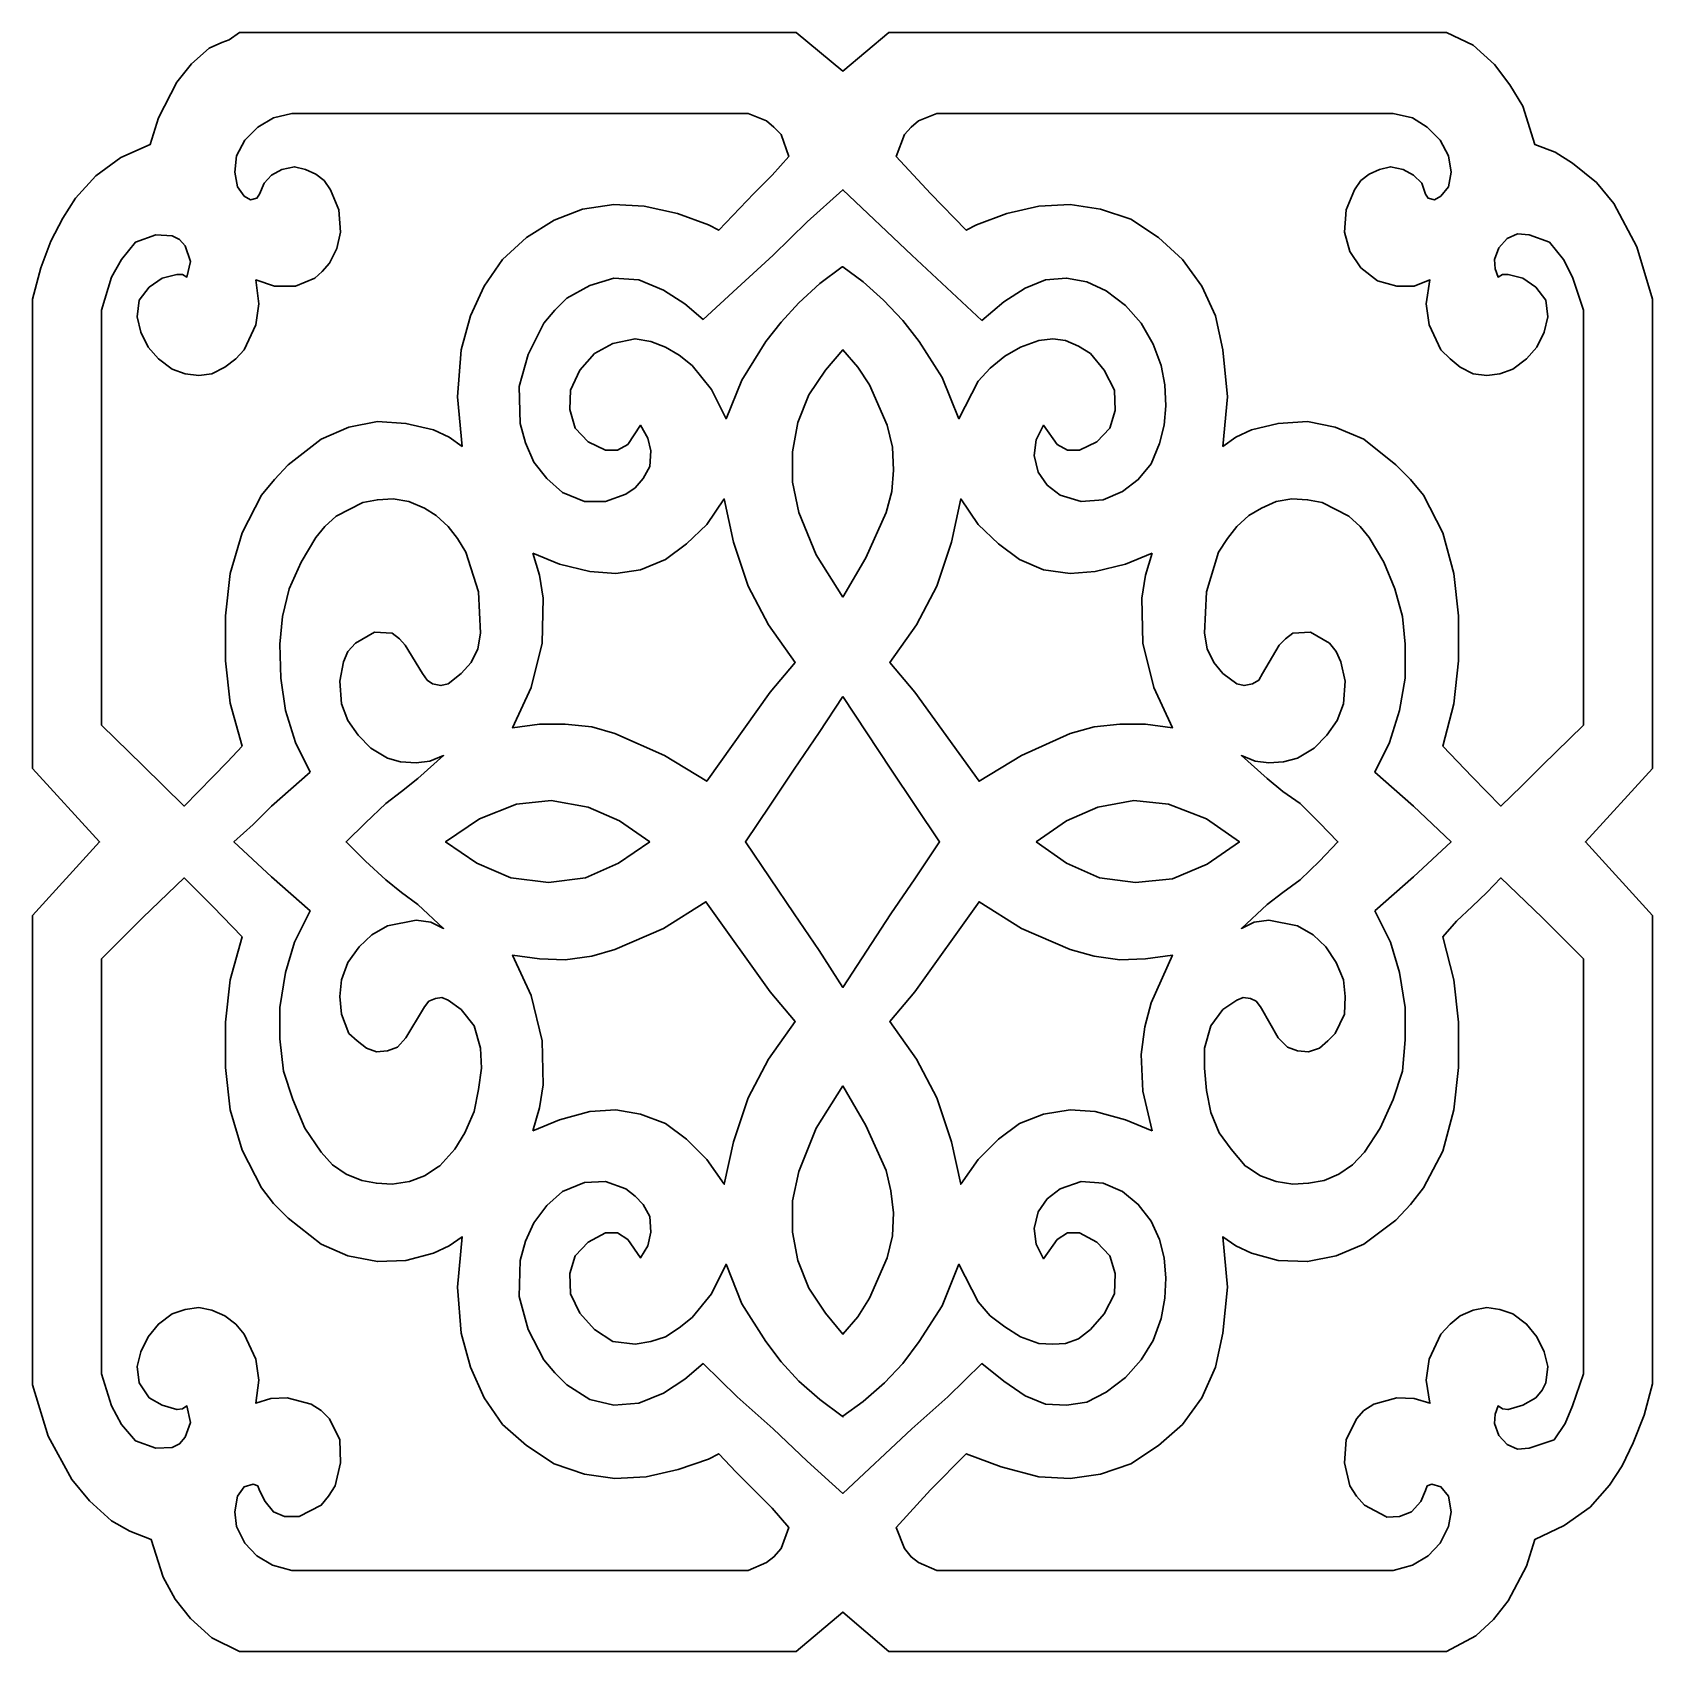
# Model space of a CAD drawing. Header units: centimetres. Extents: x 19.34 to 27, y 0.23 to 7.88.
import ezdxf

# ---------------------------------------------------------------- set-up
doc = ezdxf.new("R2010")
doc.units = ezdxf.units.CM
doc.header["$MEASUREMENT"] = 0
doc.layers.add('layer 1', color=7, linetype='Continuous')

msp = doc.modelspace()

# ---------------------------------------------------------------- linework, layer by layer
at = {"layer": 'layer 1', "lineweight": 30}
for points, knots in [([(26.99976, 1.49241), (26.99976, 1.49241), (26.99976, 2.21842), (26.99976, 2.21842), (26.99976, 2.21842), (26.99976, 2.21842), (26.99976, 2.9314), (26.99976, 2.9314), (26.99976, 2.9314), (26.99976, 2.9314), (26.99976, 3.70524), (26.99976, 3.70524), (26.99976, 3.70524), (26.99976, 3.70524), (26.6824, 4.05303), (26.6824, 4.05303), (26.6824, 4.05303), (26.6824, 4.05303), (26.99976, 4.40082), (26.99976, 4.40082), (26.99976, 4.40082), (26.99976, 4.40082), (26.99976, 6.618), (26.99976, 6.618), (26.99976, 6.618), (26.99976, 6.618), (26.92586, 6.8658), (26.92586, 6.8658), (26.92586, 6.8658), (26.92586, 6.8658), (26.81717, 7.07013), (26.81717, 7.07013), (26.81717, 7.07013), (26.81717, 7.07013), (26.73457, 7.17012), (26.73457, 7.17012), (26.73457, 7.17012), (26.73457, 7.17012), (26.62154, 7.26141), (26.62154, 7.26141), (26.62154, 7.26141), (26.62154, 7.26141), (26.53894, 7.31358), (26.53894, 7.31358), (26.53894, 7.31358), (26.53894, 7.31358), (26.4433, 7.34836), (26.4433, 7.34836), (26.4433, 7.34836), (26.4433, 7.34836), (26.38678, 7.53095), (26.38678, 7.53095), (26.38678, 7.53095), (26.38678, 7.53095), (26.32592, 7.63094), (26.32592, 7.63094), (26.32592, 7.63094), (26.32592, 7.63094), (26.25201, 7.72659), (26.25201, 7.72659), (26.25201, 7.72659), (26.25201, 7.72659), (26.15202, 7.81788), (26.15202, 7.81788), (26.15202, 7.81788), (26.15202, 7.81788), (26.02595, 7.87874), (26.02595, 7.87874), (26.02595, 7.87874), (26.02595, 7.87874), (23.39142, 7.87874), (23.39142, 7.87874), (23.39142, 7.87874), (23.39142, 7.87874), (23.17405, 7.69615), (23.17405, 7.69615), (23.17405, 7.69615), (23.17405, 7.69615), (22.95233, 7.87874), (22.95233, 7.87874), (22.95233, 7.87874), (22.95233, 7.87874), (20.32215, 7.87874), (20.32215, 7.87874), (20.32215, 7.87874), (20.32215, 7.87874), (20.27433, 7.84397), (20.27433, 7.84397), (20.27433, 7.84397), (20.27433, 7.84397), (20.23955, 7.83092), (20.23955, 7.83092), (20.23955, 7.83092), (20.23955, 7.83092), (20.17869, 7.80484), (20.17869, 7.80484), (20.17869, 7.80484), (20.17869, 7.80484), (20.09609, 7.73093), (20.09609, 7.73093), (20.09609, 7.73093), (20.09609, 7.73093), (20.02653, 7.64399), (20.02653, 7.64399), (20.02653, 7.64399), (20.02653, 7.64399), (19.93958, 7.47444), (19.93958, 7.47444), (19.93958, 7.47444), (19.93958, 7.47444), (19.90045, 7.34836), (19.90045, 7.34836), (19.90045, 7.34836), (19.90045, 7.34836), (19.76134, 7.2875), (19.76134, 7.2875), (19.76134, 7.2875), (19.76134, 7.2875), (19.64396, 7.20055), (19.64396, 7.20055), (19.64396, 7.20055), (19.64396, 7.20055), (19.54831, 7.09621), (19.54831, 7.09621), (19.54831, 7.09621), (19.54831, 7.09621), (19.48745, 7.00057), (19.48745, 7.00057), (19.48745, 7.00057), (19.48745, 7.00057), (19.43093, 6.89188), (19.43093, 6.89188), (19.43093, 6.89188), (19.43093, 6.89188), (19.38311, 6.76581), (19.38311, 6.76581), (19.38311, 6.76581), (19.38311, 6.76581), (19.34399, 6.618), (19.34399, 6.618), (19.34399, 6.618), (19.34399, 6.618), (19.34399, 5.89198), (19.34399, 5.89198), (19.34399, 5.89198), (19.34399, 5.89198), (19.34399, 5.17466), (19.34399, 5.17466), (19.34399, 5.17466), (19.34399, 5.17466), (19.34399, 4.40082), (19.34399, 4.40082), (19.34399, 4.40082), (19.34399, 4.40082), (19.66135, 4.05303), (19.66135, 4.05303), (19.66135, 4.05303), (19.66135, 4.05303), (19.34399, 3.70524), (19.34399, 3.70524), (19.34399, 3.70524), (19.34399, 3.70524), (19.34399, 2.9314), (19.34399, 2.9314), (19.34399, 2.9314), (19.34399, 2.9314), (19.34399, 2.21842), (19.34399, 2.21842), (19.34399, 2.21842), (19.34399, 2.21842), (19.34399, 1.48806), (19.34399, 1.48806), (19.34399, 1.48806), (19.34399, 1.48806), (19.41789, 1.24461), (19.41789, 1.24461), (19.41789, 1.24461), (19.41789, 1.24461), (19.53092, 1.04028), (19.53092, 1.04028), (19.53092, 1.04028), (19.53092, 1.04028), (19.61352, 0.94029), (19.61352, 0.94029), (19.61352, 0.94029), (19.61352, 0.94029), (19.71786, 0.84464), (19.71786, 0.84464), (19.71786, 0.84464), (19.71786, 0.84464), (19.80481, 0.79682), (19.80481, 0.79682), (19.80481, 0.79682), (19.80481, 0.79682), (19.9048, 0.7577), (19.9048, 0.7577), (19.9048, 0.7577), (19.9048, 0.7577), (19.96132, 0.57945), (19.96132, 0.57945), (19.96132, 0.57945), (19.96132, 0.57945), (20.01783, 0.47511), (20.01783, 0.47511), (20.01783, 0.47511), (20.01783, 0.47511), (20.09174, 0.38382), (20.09174, 0.38382), (20.09174, 0.38382), (20.09174, 0.38382), (20.19173, 0.29252), (20.19173, 0.29252), (20.19173, 0.29252), (20.19173, 0.29252), (20.32215, 0.22731), (20.32215, 0.22731), (20.32215, 0.22731), (20.32215, 0.22731), (22.95233, 0.22731), (22.95233, 0.22731), (22.95233, 0.22731), (22.95233, 0.22731), (23.17405, 0.41425), (23.17405, 0.41425), (23.17405, 0.41425), (23.17405, 0.41425), (23.39142, 0.22731), (23.39142, 0.22731), (23.39142, 0.22731), (23.39142, 0.22731), (26.02595, 0.22731), (26.02595, 0.22731)], [0, 0, 0, 0, 0.0169492, 0.0169492, 0.0169492, 0.0169492, 0.0338983, 0.0338983, 0.0338983, 0.0338983, 0.0508475, 0.0508475, 0.0508475, 0.0508475, 0.0677966, 0.0677966, 0.0677966, 0.0677966, 0.0847458, 0.0847458, 0.0847458, 0.0847458, 0.1016949, 0.1016949, 0.1016949, 0.1016949, 0.1186441, 0.1186441, 0.1186441, 0.1186441, 0.1355932, 0.1355932, 0.1355932, 0.1355932, 0.1525424, 0.1525424, 0.1525424, 0.1525424, 0.1694915, 0.1694915, 0.1694915, 0.1694915, 0.1864407, 0.1864407, 0.1864407, 0.1864407, 0.2033898, 0.2033898, 0.2033898, 0.2033898, 0.220339, 0.220339, 0.220339, 0.220339, 0.2372881, 0.2372881, 0.2372881, 0.2372881, 0.2542373, 0.2542373, 0.2542373, 0.2542373, 0.2711864, 0.2711864, 0.2711864, 0.2711864, 0.2881356, 0.2881356, 0.2881356, 0.2881356, 0.3050847, 0.3050847, 0.3050847, 0.3050847, 0.3220339, 0.3220339, 0.3220339, 0.3220339, 0.3389831, 0.3389831, 0.3389831, 0.3389831, 0.3559322, 0.3559322, 0.3559322, 0.3559322, 0.3728814, 0.3728814, 0.3728814, 0.3728814, 0.3898305, 0.3898305, 0.3898305, 0.3898305, 0.4067797, 0.4067797, 0.4067797, 0.4067797, 0.4237288, 0.4237288, 0.4237288, 0.4237288, 0.440678, 0.440678, 0.440678, 0.440678, 0.4576271, 0.4576271, 0.4576271, 0.4576271, 0.4745763, 0.4745763, 0.4745763, 0.4745763, 0.4915254, 0.4915254, 0.4915254, 0.4915254, 0.5084746, 0.5084746, 0.5084746, 0.5084746, 0.5254237, 0.5254237, 0.5254237, 0.5254237, 0.5423729, 0.5423729, 0.5423729, 0.5423729, 0.559322, 0.559322, 0.559322, 0.559322, 0.5762712, 0.5762712, 0.5762712, 0.5762712, 0.5932203, 0.5932203, 0.5932203, 0.5932203, 0.6101695, 0.6101695, 0.6101695, 0.6101695, 0.6271186, 0.6271186, 0.6271186, 0.6271186, 0.6440678, 0.6440678, 0.6440678, 0.6440678, 0.6610169, 0.6610169, 0.6610169, 0.6610169, 0.6779661, 0.6779661, 0.6779661, 0.6779661, 0.6949153, 0.6949153, 0.6949153, 0.6949153, 0.7118644, 0.7118644, 0.7118644, 0.7118644, 0.7288136, 0.7288136, 0.7288136, 0.7288136, 0.7457627, 0.7457627, 0.7457627, 0.7457627, 0.7627119, 0.7627119, 0.7627119, 0.7627119, 0.779661, 0.779661, 0.779661, 0.779661, 0.7966102, 0.7966102, 0.7966102, 0.7966102, 0.8135593, 0.8135593, 0.8135593, 0.8135593, 0.8305085, 0.8305085, 0.8305085, 0.8305085, 0.8474576, 0.8474576, 0.8474576, 0.8474576, 0.8644068, 0.8644068, 0.8644068, 0.8644068, 0.8813559, 0.8813559, 0.8813559, 0.8813559, 0.8983051, 0.8983051, 0.8983051, 0.8983051, 0.9152542, 0.9152542, 0.9152542, 0.9152542, 0.9322034, 0.9322034, 0.9322034, 0.9322034, 0.9491525, 0.9491525, 0.9491525, 0.9491525, 0.9661017, 0.9661017, 0.9661017, 0.9661017, 1, 1, 1, 1]), ([(20.33519, 4.50516), (20.33519, 4.50516), (20.27868, 4.70949), (20.27868, 4.70949), (20.27868, 4.70949), (20.27868, 4.70949), (20.25694, 4.90947), (20.25694, 4.90947), (20.25694, 4.90947), (20.25694, 4.90947), (20.25694, 5.12249), (20.25694, 5.12249), (20.25694, 5.12249), (20.25694, 5.12249), (20.27868, 5.32247), (20.27868, 5.32247), (20.27868, 5.32247), (20.27868, 5.32247), (20.33519, 5.51376), (20.33519, 5.51376), (20.33519, 5.51376), (20.33519, 5.51376), (20.42649, 5.692), (20.42649, 5.692), (20.42649, 5.692), (20.42649, 5.692), (20.48735, 5.76591), (20.48735, 5.76591), (20.48735, 5.76591), (20.48735, 5.76591), (20.55256, 5.83547), (20.55256, 5.83547), (20.55256, 5.83547), (20.55256, 5.83547), (20.70907, 5.95719), (20.70907, 5.95719), (20.70907, 5.95719), (20.70907, 5.95719), (20.83949, 6.01371), (20.83949, 6.01371), (20.83949, 6.01371), (20.83949, 6.01371), (20.97426, 6.03979), (20.97426, 6.03979), (20.97426, 6.03979), (20.97426, 6.03979), (21.10903, 6.0311), (21.10903, 6.0311), (21.10903, 6.0311), (21.10903, 6.0311), (21.23945, 6.00067), (21.23945, 6.00067), (21.23945, 6.00067), (21.23945, 6.00067), (21.31336, 5.96589), (21.31336, 5.96589), (21.31336, 5.96589), (21.31336, 5.96589), (21.37422, 5.92241), (21.37422, 5.92241), (21.37422, 5.92241), (21.37422, 5.92241), (21.35249, 6.15717), (21.35249, 6.15717), (21.35249, 6.15717), (21.35249, 6.15717), (21.36987, 6.37889), (21.36987, 6.37889), (21.36987, 6.37889), (21.36987, 6.37889), (21.41335, 6.53974), (21.41335, 6.53974), (21.41335, 6.53974), (21.41335, 6.53974), (21.47856, 6.67886), (21.47856, 6.67886), (21.47856, 6.67886), (21.47856, 6.67886), (21.56551, 6.80494), (21.56551, 6.80494), (21.56551, 6.80494), (21.56551, 6.80494), (21.67854, 6.90927), (21.67854, 6.90927), (21.67854, 6.90927), (21.67854, 6.90927), (21.80896, 6.99187), (21.80896, 6.99187), (21.80896, 6.99187), (21.80896, 6.99187), (21.94373, 7.04404), (21.94373, 7.04404), (21.94373, 7.04404), (21.94373, 7.04404), (22.09155, 7.06578), (22.09155, 7.06578), (22.09155, 7.06578), (22.09155, 7.06578), (22.23501, 7.05709), (22.23501, 7.05709), (22.23501, 7.05709), (22.23501, 7.05709), (22.39152, 7.02231), (22.39152, 7.02231), (22.39152, 7.02231), (22.39152, 7.02231), (22.53933, 6.97014), (22.53933, 6.97014), (22.53933, 6.97014), (22.53933, 6.97014), (22.58715, 6.94405), (22.58715, 6.94405), (22.58715, 6.94405), (22.58715, 6.94405), (22.75235, 7.11795), (22.75235, 7.11795), (22.75235, 7.11795), (22.75235, 7.11795), (22.8393, 7.2049), (22.8393, 7.2049), (22.8393, 7.2049), (22.8393, 7.2049), (22.91755, 7.29185), (22.91755, 7.29185), (22.91755, 7.29185), (22.91755, 7.29185), (22.88277, 7.39618), (22.88277, 7.39618), (22.88277, 7.39618), (22.88277, 7.39618), (22.84799, 7.43096), (22.84799, 7.43096), (22.84799, 7.43096), (22.84799, 7.43096), (22.81321, 7.46139), (22.81321, 7.46139), (22.81321, 7.46139), (22.81321, 7.46139), (22.72627, 7.49617), (22.72627, 7.49617), (22.72627, 7.49617), (22.72627, 7.49617), (20.56995, 7.49617), (20.56995, 7.49617), (20.56995, 7.49617), (20.56995, 7.49617), (20.483, 7.47444), (20.483, 7.47444), (20.483, 7.47444), (20.483, 7.47444), (20.4091, 7.43096), (20.4091, 7.43096), (20.4091, 7.43096), (20.4091, 7.43096), (20.34824, 7.3701), (20.34824, 7.3701), (20.34824, 7.3701), (20.34824, 7.3701), (20.30911, 7.29619), (20.30911, 7.29619), (20.30911, 7.29619), (20.30911, 7.29619), (20.30041, 7.21794), (20.30041, 7.21794), (20.30041, 7.21794), (20.30041, 7.21794), (20.31346, 7.14838), (20.31346, 7.14838), (20.31346, 7.14838), (20.31346, 7.14838), (20.34389, 7.10491), (20.34389, 7.10491), (20.34389, 7.10491), (20.34389, 7.10491), (20.37432, 7.08752), (20.37432, 7.08752), (20.37432, 7.08752), (20.37432, 7.08752), (20.40475, 7.09621), (20.40475, 7.09621), (20.40475, 7.09621), (20.40475, 7.09621), (20.41779, 7.1136), (20.41779, 7.1136), (20.41779, 7.1136), (20.41779, 7.1136), (20.43953, 7.16577), (20.43953, 7.16577), (20.43953, 7.16577), (20.43953, 7.16577), (20.47431, 7.2049), (20.47431, 7.2049), (20.47431, 7.2049), (20.47431, 7.2049), (20.52213, 7.23098), (20.52213, 7.23098), (20.52213, 7.23098), (20.52213, 7.23098), (20.583, 7.24402), (20.583, 7.24402), (20.583, 7.24402), (20.583, 7.24402), (20.63516, 7.23098), (20.63516, 7.23098), (20.63516, 7.23098), (20.63516, 7.23098), (20.68299, 7.20924), (20.68299, 7.20924), (20.68299, 7.20924), (20.68299, 7.20924), (20.72211, 7.17881), (20.72211, 7.17881), (20.72211, 7.17881), (20.72211, 7.17881), (20.75254, 7.13534), (20.75254, 7.13534), (20.75254, 7.13534), (20.75254, 7.13534), (20.79167, 7.03969), (20.79167, 7.03969), (20.79167, 7.03969), (20.79167, 7.03969), (20.80037, 6.93536), (20.80037, 6.93536), (20.80037, 6.93536), (20.80037, 6.93536), (20.78298, 6.85711), (20.78298, 6.85711), (20.78298, 6.85711), (20.78298, 6.85711), (20.7482, 6.78755), (20.7482, 6.78755), (20.7482, 6.78755), (20.7482, 6.78755), (20.71342, 6.74842), (20.71342, 6.74842), (20.71342, 6.74842), (20.71342, 6.74842), (20.67864, 6.71799), (20.67864, 6.71799), (20.67864, 6.71799), (20.67864, 6.71799), (20.58734, 6.67886), (20.58734, 6.67886), (20.58734, 6.67886), (20.58734, 6.67886), (20.48735, 6.67886), (20.48735, 6.67886), (20.48735, 6.67886), (20.48735, 6.67886), (20.4004, 6.70929), (20.4004, 6.70929), (20.4004, 6.70929), (20.4004, 6.70929), (20.41345, 6.59626), (20.41345, 6.59626), (20.41345, 6.59626), (20.41345, 6.59626), (20.4004, 6.49627), (20.4004, 6.49627), (20.4004, 6.49627), (20.4004, 6.49627), (20.34389, 6.37889), (20.34389, 6.37889), (20.34389, 6.37889), (20.34389, 6.37889), (20.30476, 6.33542), (20.30476, 6.33542), (20.30476, 6.33542), (20.30476, 6.33542), (20.25259, 6.29629), (20.25259, 6.29629), (20.25259, 6.29629), (20.25259, 6.29629), (20.19173, 6.26586), (20.19173, 6.26586), (20.19173, 6.26586), (20.19173, 6.26586), (20.13086, 6.25716), (20.13086, 6.25716), (20.13086, 6.25716), (20.13086, 6.25716), (20.06565, 6.26586), (20.06565, 6.26586), (20.06565, 6.26586), (20.06565, 6.26586), (20.00479, 6.28759), (20.00479, 6.28759), (20.00479, 6.28759), (20.00479, 6.28759), (19.93958, 6.33542), (19.93958, 6.33542), (19.93958, 6.33542), (19.93958, 6.33542), (19.89176, 6.39193), (19.89176, 6.39193), (19.89176, 6.39193), (19.89176, 6.39193), (19.85698, 6.46149), (19.85698, 6.46149), (19.85698, 6.46149), (19.85698, 6.46149), (19.83959, 6.5354), (19.83959, 6.5354), (19.83959, 6.5354), (19.83959, 6.5354), (19.84828, 6.61365), (19.84828, 6.61365), (19.84828, 6.61365), (19.84828, 6.61365), (19.89611, 6.67451), (19.89611, 6.67451), (19.89611, 6.67451), (19.89611, 6.67451), (19.95697, 6.71799), (19.95697, 6.71799), (19.95697, 6.71799), (19.95697, 6.71799), (20.02653, 6.73538), (20.02653, 6.73538), (20.02653, 6.73538), (20.02653, 6.73538), (20.05261, 6.73538), (20.05261, 6.73538), (20.05261, 6.73538), (20.05261, 6.73538), (20.07435, 6.72233), (20.07435, 6.72233), (20.07435, 6.72233), (20.07435, 6.72233), (20.09174, 6.79624), (20.09174, 6.79624), (20.09174, 6.79624), (20.09174, 6.79624), (20.06565, 6.87015), (20.06565, 6.87015), (20.06565, 6.87015), (20.06565, 6.87015), (20.03957, 6.90058), (20.03957, 6.90058), (20.03957, 6.90058), (20.03957, 6.90058), (20.00479, 6.91797), (20.00479, 6.91797), (20.00479, 6.91797), (20.00479, 6.91797), (19.92654, 6.92232), (19.92654, 6.92232), (19.92654, 6.92232), (19.92654, 6.92232), (19.83089, 6.88754), (19.83089, 6.88754), (19.83089, 6.88754), (19.83089, 6.88754), (19.76568, 6.80494), (19.76568, 6.80494), (19.76568, 6.80494), (19.76568, 6.80494), (19.71786, 6.72233), (19.71786, 6.72233), (19.71786, 6.72233), (19.71786, 6.72233), (19.67004, 6.56583), (19.67004, 6.56583), (19.67004, 6.56583), (19.67004, 6.56583), (19.67004, 4.60515), (19.67004, 4.60515), (19.67004, 4.60515), (19.67004, 4.60515), (19.86567, 4.41386), (19.86567, 4.41386), (19.86567, 4.41386), (19.86567, 4.41386), (20.06131, 4.22258), (20.06131, 4.22258), (20.06131, 4.22258), (20.06131, 4.22258), (20.19608, 4.36169), (20.19608, 4.36169), (20.19608, 4.36169), (20.19608, 4.36169), (20.26563, 4.43125), (20.26563, 4.43125), (20.26563, 4.43125), (20.26563, 4.43125), (20.33519, 4.50516), (20.33519, 4.50516)], [0, 0, 0, 0, 0.0102041, 0.0102041, 0.0102041, 0.0102041, 0.0204082, 0.0204082, 0.0204082, 0.0204082, 0.0306122, 0.0306122, 0.0306122, 0.0306122, 0.0408163, 0.0408163, 0.0408163, 0.0408163, 0.0510204, 0.0510204, 0.0510204, 0.0510204, 0.0612245, 0.0612245, 0.0612245, 0.0612245, 0.0714286, 0.0714286, 0.0714286, 0.0714286, 0.0816327, 0.0816327, 0.0816327, 0.0816327, 0.0918367, 0.0918367, 0.0918367, 0.0918367, 0.1020408, 0.1020408, 0.1020408, 0.1020408, 0.1122449, 0.1122449, 0.1122449, 0.1122449, 0.122449, 0.122449, 0.122449, 0.122449, 0.1326531, 0.1326531, 0.1326531, 0.1326531, 0.1428571, 0.1428571, 0.1428571, 0.1428571, 0.1530612, 0.1530612, 0.1530612, 0.1530612, 0.1632653, 0.1632653, 0.1632653, 0.1632653, 0.1734694, 0.1734694, 0.1734694, 0.1734694, 0.1836735, 0.1836735, 0.1836735, 0.1836735, 0.1938776, 0.1938776, 0.1938776, 0.1938776, 0.2040816, 0.2040816, 0.2040816, 0.2040816, 0.2142857, 0.2142857, 0.2142857, 0.2142857, 0.2244898, 0.2244898, 0.2244898, 0.2244898, 0.2346939, 0.2346939, 0.2346939, 0.2346939, 0.244898, 0.244898, 0.244898, 0.244898, 0.255102, 0.255102, 0.255102, 0.255102, 0.2653061, 0.2653061, 0.2653061, 0.2653061, 0.2755102, 0.2755102, 0.2755102, 0.2755102, 0.2857143, 0.2857143, 0.2857143, 0.2857143, 0.2959184, 0.2959184, 0.2959184, 0.2959184, 0.3061224, 0.3061224, 0.3061224, 0.3061224, 0.3163265, 0.3163265, 0.3163265, 0.3163265, 0.3265306, 0.3265306, 0.3265306, 0.3265306, 0.3367347, 0.3367347, 0.3367347, 0.3367347, 0.3469388, 0.3469388, 0.3469388, 0.3469388, 0.3571429, 0.3571429, 0.3571429, 0.3571429, 0.3673469, 0.3673469, 0.3673469, 0.3673469, 0.377551, 0.377551, 0.377551, 0.377551, 0.3877551, 0.3877551, 0.3877551, 0.3877551, 0.3979592, 0.3979592, 0.3979592, 0.3979592, 0.4081633, 0.4081633, 0.4081633, 0.4081633, 0.4183673, 0.4183673, 0.4183673, 0.4183673, 0.4285714, 0.4285714, 0.4285714, 0.4285714, 0.4387755, 0.4387755, 0.4387755, 0.4387755, 0.4489796, 0.4489796, 0.4489796, 0.4489796, 0.4591837, 0.4591837, 0.4591837, 0.4591837, 0.4693878, 0.4693878, 0.4693878, 0.4693878, 0.4795918, 0.4795918, 0.4795918, 0.4795918, 0.4897959, 0.4897959, 0.4897959, 0.4897959, 0.5, 0.5, 0.5, 0.5, 0.5102041, 0.5102041, 0.5102041, 0.5102041, 0.5204082, 0.5204082, 0.5204082, 0.5204082, 0.5306122, 0.5306122, 0.5306122, 0.5306122, 0.5408163, 0.5408163, 0.5408163, 0.5408163, 0.5510204, 0.5510204, 0.5510204, 0.5510204, 0.5612245, 0.5612245, 0.5612245, 0.5612245, 0.5714286, 0.5714286, 0.5714286, 0.5714286, 0.5816327, 0.5816327, 0.5816327, 0.5816327, 0.5918367, 0.5918367, 0.5918367, 0.5918367, 0.6020408, 0.6020408, 0.6020408, 0.6020408, 0.6122449, 0.6122449, 0.6122449, 0.6122449, 0.622449, 0.622449, 0.622449, 0.622449, 0.6326531, 0.6326531, 0.6326531, 0.6326531, 0.6428571, 0.6428571, 0.6428571, 0.6428571, 0.6530612, 0.6530612, 0.6530612, 0.6530612, 0.6632653, 0.6632653, 0.6632653, 0.6632653, 0.6734694, 0.6734694, 0.6734694, 0.6734694, 0.6836735, 0.6836735, 0.6836735, 0.6836735, 0.6938776, 0.6938776, 0.6938776, 0.6938776, 0.7040816, 0.7040816, 0.7040816, 0.7040816, 0.7142857, 0.7142857, 0.7142857, 0.7142857, 0.7244898, 0.7244898, 0.7244898, 0.7244898, 0.7346939, 0.7346939, 0.7346939, 0.7346939, 0.744898, 0.744898, 0.744898, 0.744898, 0.755102, 0.755102, 0.755102, 0.755102, 0.7653061, 0.7653061, 0.7653061, 0.7653061, 0.7755102, 0.7755102, 0.7755102, 0.7755102, 0.7857143, 0.7857143, 0.7857143, 0.7857143, 0.7959184, 0.7959184, 0.7959184, 0.7959184, 0.8061224, 0.8061224, 0.8061224, 0.8061224, 0.8163265, 0.8163265, 0.8163265, 0.8163265, 0.8265306, 0.8265306, 0.8265306, 0.8265306, 0.8367347, 0.8367347, 0.8367347, 0.8367347, 0.8469388, 0.8469388, 0.8469388, 0.8469388, 0.8571429, 0.8571429, 0.8571429, 0.8571429, 0.8673469, 0.8673469, 0.8673469, 0.8673469, 0.877551, 0.877551, 0.877551, 0.877551, 0.8877551, 0.8877551, 0.8877551, 0.8877551, 0.8979592, 0.8979592, 0.8979592, 0.8979592, 0.9081633, 0.9081633, 0.9081633, 0.9081633, 0.9183673, 0.9183673, 0.9183673, 0.9183673, 0.9285714, 0.9285714, 0.9285714, 0.9285714, 0.9387755, 0.9387755, 0.9387755, 0.9387755, 0.9489796, 0.9489796, 0.9489796, 0.9489796, 0.9591837, 0.9591837, 0.9591837, 0.9591837, 0.9693878, 0.9693878, 0.9693878, 0.9693878, 0.9795918, 0.9795918, 0.9795918, 0.9795918, 1, 1, 1, 1]), ([(26.51285, 6.88754), (26.51285, 6.88754), (26.57807, 6.80494), (26.57807, 6.80494), (26.57807, 6.80494), (26.57807, 6.80494), (26.62154, 6.72233), (26.62154, 6.72233), (26.62154, 6.72233), (26.62154, 6.72233), (26.67371, 6.56583), (26.67371, 6.56583), (26.67371, 6.56583), (26.67371, 6.56583), (26.67371, 4.60515), (26.67371, 4.60515), (26.67371, 4.60515), (26.67371, 4.60515), (26.47808, 4.41386), (26.47808, 4.41386), (26.47808, 4.41386), (26.47808, 4.41386), (26.38243, 4.31822), (26.38243, 4.31822), (26.38243, 4.31822), (26.38243, 4.31822), (26.28244, 4.22258), (26.28244, 4.22258), (26.28244, 4.22258), (26.28244, 4.22258), (26.14767, 4.36169), (26.14767, 4.36169), (26.14767, 4.36169), (26.14767, 4.36169), (26.00856, 4.50516), (26.00856, 4.50516), (26.00856, 4.50516), (26.00856, 4.50516), (26.06073, 4.70514), (26.06073, 4.70514), (26.06073, 4.70514), (26.06073, 4.70514), (26.08246, 4.90947), (26.08246, 4.90947), (26.08246, 4.90947), (26.08246, 4.90947), (26.08246, 5.12249), (26.08246, 5.12249), (26.08246, 5.12249), (26.08246, 5.12249), (26.06073, 5.32247), (26.06073, 5.32247), (26.06073, 5.32247), (26.06073, 5.32247), (26.00856, 5.51376), (26.00856, 5.51376), (26.00856, 5.51376), (26.00856, 5.51376), (25.91726, 5.692), (25.91726, 5.692), (25.91726, 5.692), (25.91726, 5.692), (25.8564, 5.76591), (25.8564, 5.76591), (25.8564, 5.76591), (25.8564, 5.76591), (25.78684, 5.83547), (25.78684, 5.83547), (25.78684, 5.83547), (25.78684, 5.83547), (25.63468, 5.95719), (25.63468, 5.95719), (25.63468, 5.95719), (25.63468, 5.95719), (25.49991, 6.01371), (25.49991, 6.01371), (25.49991, 6.01371), (25.49991, 6.01371), (25.36949, 6.03979), (25.36949, 6.03979), (25.36949, 6.03979), (25.36949, 6.03979), (25.23037, 6.0311), (25.23037, 6.0311), (25.23037, 6.0311), (25.23037, 6.0311), (25.1043, 6.00067), (25.1043, 6.00067), (25.1043, 6.00067), (25.1043, 6.00067), (25.03039, 5.96589), (25.03039, 5.96589), (25.03039, 5.96589), (25.03039, 5.96589), (24.96953, 5.92241), (24.96953, 5.92241), (24.96953, 5.92241), (24.96953, 5.92241), (24.99126, 6.15717), (24.99126, 6.15717), (24.99126, 6.15717), (24.99126, 6.15717), (24.96953, 6.37889), (24.96953, 6.37889), (24.96953, 6.37889), (24.96953, 6.37889), (24.93475, 6.53974), (24.93475, 6.53974), (24.93475, 6.53974), (24.93475, 6.53974), (24.86954, 6.67886), (24.86954, 6.67886), (24.86954, 6.67886), (24.86954, 6.67886), (24.77824, 6.80494), (24.77824, 6.80494), (24.77824, 6.80494), (24.77824, 6.80494), (24.66521, 6.90927), (24.66521, 6.90927), (24.66521, 6.90927), (24.66521, 6.90927), (24.53479, 6.99622), (24.53479, 6.99622), (24.53479, 6.99622), (24.53479, 6.99622), (24.39132, 7.04404), (24.39132, 7.04404), (24.39132, 7.04404), (24.39132, 7.04404), (24.24786, 7.06578), (24.24786, 7.06578), (24.24786, 7.06578), (24.24786, 7.06578), (24.10004, 7.05709), (24.10004, 7.05709), (24.10004, 7.05709), (24.10004, 7.05709), (23.94789, 7.02231), (23.94789, 7.02231), (23.94789, 7.02231), (23.94789, 7.02231), (23.80442, 6.97014), (23.80442, 6.97014), (23.80442, 6.97014), (23.80442, 6.97014), (23.7566, 6.94405), (23.7566, 6.94405), (23.7566, 6.94405), (23.7566, 6.94405), (23.58705, 7.11795), (23.58705, 7.11795), (23.58705, 7.11795), (23.58705, 7.11795), (23.4262, 7.29185), (23.4262, 7.29185), (23.4262, 7.29185), (23.4262, 7.29185), (23.46532, 7.39618), (23.46532, 7.39618), (23.46532, 7.39618), (23.46532, 7.39618), (23.49576, 7.43096), (23.49576, 7.43096), (23.49576, 7.43096), (23.49576, 7.43096), (23.53054, 7.46139), (23.53054, 7.46139), (23.53054, 7.46139), (23.53054, 7.46139), (23.61748, 7.49617), (23.61748, 7.49617), (23.61748, 7.49617), (23.61748, 7.49617), (25.7738, 7.49617), (25.7738, 7.49617), (25.7738, 7.49617), (25.7738, 7.49617), (25.86509, 7.47444), (25.86509, 7.47444), (25.86509, 7.47444), (25.86509, 7.47444), (25.93465, 7.43096), (25.93465, 7.43096), (25.93465, 7.43096), (25.93465, 7.43096), (25.99551, 7.3701), (25.99551, 7.3701), (25.99551, 7.3701), (25.99551, 7.3701), (26.03464, 7.29619), (26.03464, 7.29619), (26.03464, 7.29619), (26.03464, 7.29619), (26.04768, 7.21794), (26.04768, 7.21794), (26.04768, 7.21794), (26.04768, 7.21794), (26.03464, 7.14838), (26.03464, 7.14838), (26.03464, 7.14838), (26.03464, 7.14838), (25.99986, 7.10491), (25.99986, 7.10491), (25.99986, 7.10491), (25.99986, 7.10491), (25.96943, 7.08752), (25.96943, 7.08752), (25.96943, 7.08752), (25.96943, 7.08752), (25.939, 7.09621), (25.939, 7.09621), (25.939, 7.09621), (25.939, 7.09621), (25.92595, 7.1136), (25.92595, 7.1136), (25.92595, 7.1136), (25.92595, 7.1136), (25.90857, 7.16577), (25.90857, 7.16577), (25.90857, 7.16577), (25.90857, 7.16577), (25.86944, 7.2049), (25.86944, 7.2049), (25.86944, 7.2049), (25.86944, 7.2049), (25.82162, 7.23098), (25.82162, 7.23098), (25.82162, 7.23098), (25.82162, 7.23098), (25.76075, 7.24402), (25.76075, 7.24402), (25.76075, 7.24402), (25.76075, 7.24402), (25.70858, 7.23098), (25.70858, 7.23098), (25.70858, 7.23098), (25.70858, 7.23098), (25.66076, 7.20924), (25.66076, 7.20924), (25.66076, 7.20924), (25.66076, 7.20924), (25.62164, 7.17881), (25.62164, 7.17881), (25.62164, 7.17881), (25.62164, 7.17881), (25.5912, 7.13534), (25.5912, 7.13534), (25.5912, 7.13534), (25.5912, 7.13534), (25.55208, 7.03969), (25.55208, 7.03969), (25.55208, 7.03969), (25.55208, 7.03969), (25.54338, 6.93536), (25.54338, 6.93536), (25.54338, 6.93536), (25.54338, 6.93536), (25.56947, 6.84406), (25.56947, 6.84406), (25.56947, 6.84406), (25.56947, 6.84406), (25.62164, 6.76581), (25.62164, 6.76581), (25.62164, 6.76581), (25.62164, 6.76581), (25.69989, 6.70495), (25.69989, 6.70495), (25.69989, 6.70495), (25.69989, 6.70495), (25.79119, 6.67886), (25.79119, 6.67886), (25.79119, 6.67886), (25.79119, 6.67886), (25.87379, 6.67886), (25.87379, 6.67886), (25.87379, 6.67886), (25.87379, 6.67886), (25.94769, 6.70929), (25.94769, 6.70929), (25.94769, 6.70929), (25.94769, 6.70929), (25.9303, 6.59626), (25.9303, 6.59626), (25.9303, 6.59626), (25.9303, 6.59626), (25.94335, 6.49627), (25.94335, 6.49627), (25.94335, 6.49627), (25.94335, 6.49627), (25.99986, 6.37889), (25.99986, 6.37889), (25.99986, 6.37889), (25.99986, 6.37889), (26.04334, 6.33542), (26.04334, 6.33542), (26.04334, 6.33542), (26.04334, 6.33542), (26.09116, 6.29629), (26.09116, 6.29629), (26.09116, 6.29629), (26.09116, 6.29629), (26.15202, 6.26586), (26.15202, 6.26586), (26.15202, 6.26586), (26.15202, 6.26586), (26.21723, 6.25716), (26.21723, 6.25716), (26.21723, 6.25716), (26.21723, 6.25716), (26.2781, 6.26586), (26.2781, 6.26586), (26.2781, 6.26586), (26.2781, 6.26586), (26.33896, 6.28759), (26.33896, 6.28759), (26.33896, 6.28759), (26.33896, 6.28759), (26.40417, 6.33542), (26.40417, 6.33542), (26.40417, 6.33542), (26.40417, 6.33542), (26.45199, 6.39193), (26.45199, 6.39193), (26.45199, 6.39193), (26.45199, 6.39193), (26.48677, 6.46149), (26.48677, 6.46149), (26.48677, 6.46149), (26.48677, 6.46149), (26.50416, 6.5354), (26.50416, 6.5354), (26.50416, 6.5354), (26.50416, 6.5354), (26.49547, 6.61365), (26.49547, 6.61365), (26.49547, 6.61365), (26.49547, 6.61365), (26.44764, 6.67451), (26.44764, 6.67451), (26.44764, 6.67451), (26.44764, 6.67451), (26.38678, 6.71799), (26.38678, 6.71799), (26.38678, 6.71799), (26.38678, 6.71799), (26.31722, 6.73538), (26.31722, 6.73538), (26.31722, 6.73538), (26.31722, 6.73538), (26.29114, 6.73538), (26.29114, 6.73538), (26.29114, 6.73538), (26.29114, 6.73538), (26.2694, 6.72233), (26.2694, 6.72233), (26.2694, 6.72233), (26.2694, 6.72233), (26.25636, 6.76146), (26.25636, 6.76146), (26.25636, 6.76146), (26.25636, 6.76146), (26.25201, 6.80494), (26.25201, 6.80494), (26.25201, 6.80494), (26.25201, 6.80494), (26.27375, 6.86145), (26.27375, 6.86145), (26.27375, 6.86145), (26.27375, 6.86145), (26.31287, 6.90493), (26.31287, 6.90493), (26.31287, 6.90493), (26.31287, 6.90493), (26.3607, 6.92666), (26.3607, 6.92666), (26.3607, 6.92666), (26.3607, 6.92666), (26.41721, 6.92232), (26.41721, 6.92232), (26.41721, 6.92232), (26.41721, 6.92232), (26.51285, 6.88754), (26.51285, 6.88754)], [0, 0, 0, 0, 0.0103093, 0.0103093, 0.0103093, 0.0103093, 0.0206186, 0.0206186, 0.0206186, 0.0206186, 0.0309278, 0.0309278, 0.0309278, 0.0309278, 0.0412371, 0.0412371, 0.0412371, 0.0412371, 0.0515464, 0.0515464, 0.0515464, 0.0515464, 0.0618557, 0.0618557, 0.0618557, 0.0618557, 0.0721649, 0.0721649, 0.0721649, 0.0721649, 0.0824742, 0.0824742, 0.0824742, 0.0824742, 0.0927835, 0.0927835, 0.0927835, 0.0927835, 0.1030928, 0.1030928, 0.1030928, 0.1030928, 0.1134021, 0.1134021, 0.1134021, 0.1134021, 0.1237113, 0.1237113, 0.1237113, 0.1237113, 0.1340206, 0.1340206, 0.1340206, 0.1340206, 0.1443299, 0.1443299, 0.1443299, 0.1443299, 0.1546392, 0.1546392, 0.1546392, 0.1546392, 0.1649485, 0.1649485, 0.1649485, 0.1649485, 0.1752577, 0.1752577, 0.1752577, 0.1752577, 0.185567, 0.185567, 0.185567, 0.185567, 0.1958763, 0.1958763, 0.1958763, 0.1958763, 0.2061856, 0.2061856, 0.2061856, 0.2061856, 0.2164948, 0.2164948, 0.2164948, 0.2164948, 0.2268041, 0.2268041, 0.2268041, 0.2268041, 0.2371134, 0.2371134, 0.2371134, 0.2371134, 0.2474227, 0.2474227, 0.2474227, 0.2474227, 0.257732, 0.257732, 0.257732, 0.257732, 0.2680412, 0.2680412, 0.2680412, 0.2680412, 0.2783505, 0.2783505, 0.2783505, 0.2783505, 0.2886598, 0.2886598, 0.2886598, 0.2886598, 0.2989691, 0.2989691, 0.2989691, 0.2989691, 0.3092784, 0.3092784, 0.3092784, 0.3092784, 0.3195876, 0.3195876, 0.3195876, 0.3195876, 0.3298969, 0.3298969, 0.3298969, 0.3298969, 0.3402062, 0.3402062, 0.3402062, 0.3402062, 0.3505155, 0.3505155, 0.3505155, 0.3505155, 0.3608247, 0.3608247, 0.3608247, 0.3608247, 0.371134, 0.371134, 0.371134, 0.371134, 0.3814433, 0.3814433, 0.3814433, 0.3814433, 0.3917526, 0.3917526, 0.3917526, 0.3917526, 0.4020619, 0.4020619, 0.4020619, 0.4020619, 0.4123711, 0.4123711, 0.4123711, 0.4123711, 0.4226804, 0.4226804, 0.4226804, 0.4226804, 0.4329897, 0.4329897, 0.4329897, 0.4329897, 0.443299, 0.443299, 0.443299, 0.443299, 0.4536082, 0.4536082, 0.4536082, 0.4536082, 0.4639175, 0.4639175, 0.4639175, 0.4639175, 0.4742268, 0.4742268, 0.4742268, 0.4742268, 0.4845361, 0.4845361, 0.4845361, 0.4845361, 0.4948454, 0.4948454, 0.4948454, 0.4948454, 0.5051546, 0.5051546, 0.5051546, 0.5051546, 0.5154639, 0.5154639, 0.5154639, 0.5154639, 0.5257732, 0.5257732, 0.5257732, 0.5257732, 0.5360825, 0.5360825, 0.5360825, 0.5360825, 0.5463918, 0.5463918, 0.5463918, 0.5463918, 0.556701, 0.556701, 0.556701, 0.556701, 0.5670103, 0.5670103, 0.5670103, 0.5670103, 0.5773196, 0.5773196, 0.5773196, 0.5773196, 0.5876289, 0.5876289, 0.5876289, 0.5876289, 0.5979381, 0.5979381, 0.5979381, 0.5979381, 0.6082474, 0.6082474, 0.6082474, 0.6082474, 0.6185567, 0.6185567, 0.6185567, 0.6185567, 0.628866, 0.628866, 0.628866, 0.628866, 0.6391753, 0.6391753, 0.6391753, 0.6391753, 0.6494845, 0.6494845, 0.6494845, 0.6494845, 0.6597938, 0.6597938, 0.6597938, 0.6597938, 0.6701031, 0.6701031, 0.6701031, 0.6701031, 0.6804124, 0.6804124, 0.6804124, 0.6804124, 0.6907216, 0.6907216, 0.6907216, 0.6907216, 0.7010309, 0.7010309, 0.7010309, 0.7010309, 0.7113402, 0.7113402, 0.7113402, 0.7113402, 0.7216495, 0.7216495, 0.7216495, 0.7216495, 0.7319588, 0.7319588, 0.7319588, 0.7319588, 0.742268, 0.742268, 0.742268, 0.742268, 0.7525773, 0.7525773, 0.7525773, 0.7525773, 0.7628866, 0.7628866, 0.7628866, 0.7628866, 0.7731959, 0.7731959, 0.7731959, 0.7731959, 0.7835052, 0.7835052, 0.7835052, 0.7835052, 0.7938144, 0.7938144, 0.7938144, 0.7938144, 0.8041237, 0.8041237, 0.8041237, 0.8041237, 0.814433, 0.814433, 0.814433, 0.814433, 0.8247423, 0.8247423, 0.8247423, 0.8247423, 0.8350515, 0.8350515, 0.8350515, 0.8350515, 0.8453608, 0.8453608, 0.8453608, 0.8453608, 0.8556701, 0.8556701, 0.8556701, 0.8556701, 0.8659794, 0.8659794, 0.8659794, 0.8659794, 0.8762887, 0.8762887, 0.8762887, 0.8762887, 0.8865979, 0.8865979, 0.8865979, 0.8865979, 0.8969072, 0.8969072, 0.8969072, 0.8969072, 0.9072165, 0.9072165, 0.9072165, 0.9072165, 0.9175258, 0.9175258, 0.9175258, 0.9175258, 0.9278351, 0.9278351, 0.9278351, 0.9278351, 0.9381443, 0.9381443, 0.9381443, 0.9381443, 0.9484536, 0.9484536, 0.9484536, 0.9484536, 0.9587629, 0.9587629, 0.9587629, 0.9587629, 0.9690722, 0.9690722, 0.9690722, 0.9690722, 0.9793814, 0.9793814, 0.9793814, 0.9793814, 1, 1, 1, 1]), ([(23.83051, 6.51801), (23.83051, 6.51801), (23.93484, 6.60495), (23.93484, 6.60495), (23.93484, 6.60495), (23.93484, 6.60495), (24.03483, 6.67017), (24.03483, 6.67017), (24.03483, 6.67017), (24.03483, 6.67017), (24.13048, 6.70929), (24.13048, 6.70929), (24.13048, 6.70929), (24.13048, 6.70929), (24.23047, 6.71799), (24.23047, 6.71799), (24.23047, 6.71799), (24.23047, 6.71799), (24.32611, 6.7006), (24.32611, 6.7006), (24.32611, 6.7006), (24.32611, 6.7006), (24.41741, 6.65712), (24.41741, 6.65712), (24.41741, 6.65712), (24.41741, 6.65712), (24.5087, 6.58757), (24.5087, 6.58757), (24.5087, 6.58757), (24.5087, 6.58757), (24.58261, 6.50496), (24.58261, 6.50496), (24.58261, 6.50496), (24.58261, 6.50496), (24.63912, 6.40497), (24.63912, 6.40497), (24.63912, 6.40497), (24.63912, 6.40497), (24.67825, 6.30499), (24.67825, 6.30499), (24.67825, 6.30499), (24.67825, 6.30499), (24.69564, 6.21369), (24.69564, 6.21369), (24.69564, 6.21369), (24.69564, 6.21369), (24.69999, 6.1137), (24.69999, 6.1137), (24.69999, 6.1137), (24.69999, 6.1137), (24.69129, 6.0224), (24.69129, 6.0224), (24.69129, 6.0224), (24.69129, 6.0224), (24.66956, 5.93546), (24.66956, 5.93546), (24.66956, 5.93546), (24.66956, 5.93546), (24.63043, 5.83981), (24.63043, 5.83981), (24.63043, 5.83981), (24.63043, 5.83981), (24.56957, 5.76591), (24.56957, 5.76591), (24.56957, 5.76591), (24.56957, 5.76591), (24.49566, 5.70939), (24.49566, 5.70939), (24.49566, 5.70939), (24.49566, 5.70939), (24.40436, 5.67026), (24.40436, 5.67026), (24.40436, 5.67026), (24.40436, 5.67026), (24.30003, 5.66157), (24.30003, 5.66157), (24.30003, 5.66157), (24.30003, 5.66157), (24.20004, 5.692), (24.20004, 5.692), (24.20004, 5.692), (24.20004, 5.692), (24.13917, 5.73982), (24.13917, 5.73982), (24.13917, 5.73982), (24.13917, 5.73982), (24.0957, 5.80068), (24.0957, 5.80068), (24.0957, 5.80068), (24.0957, 5.80068), (24.07831, 5.87894), (24.07831, 5.87894), (24.07831, 5.87894), (24.07831, 5.87894), (24.087, 5.95284), (24.087, 5.95284), (24.087, 5.95284), (24.087, 5.95284), (24.12178, 6.0224), (24.12178, 6.0224), (24.12178, 6.0224), (24.12178, 6.0224), (24.18699, 5.93111), (24.18699, 5.93111), (24.18699, 5.93111), (24.18699, 5.93111), (24.23482, 5.90502), (24.23482, 5.90502), (24.23482, 5.90502), (24.23482, 5.90502), (24.29133, 5.90502), (24.29133, 5.90502), (24.29133, 5.90502), (24.29133, 5.90502), (24.37393, 5.94415), (24.37393, 5.94415), (24.37393, 5.94415), (24.37393, 5.94415), (24.4348, 6.00936), (24.4348, 6.00936), (24.4348, 6.00936), (24.4348, 6.00936), (24.46088, 6.09196), (24.46088, 6.09196), (24.46088, 6.09196), (24.46088, 6.09196), (24.45653, 6.1876), (24.45653, 6.1876), (24.45653, 6.1876), (24.45653, 6.1876), (24.40871, 6.28325), (24.40871, 6.28325), (24.40871, 6.28325), (24.40871, 6.28325), (24.3435, 6.3615), (24.3435, 6.3615), (24.3435, 6.3615), (24.3435, 6.3615), (24.28699, 6.39628), (24.28699, 6.39628), (24.28699, 6.39628), (24.28699, 6.39628), (24.22612, 6.42237), (24.22612, 6.42237), (24.22612, 6.42237), (24.22612, 6.42237), (24.16526, 6.43106), (24.16526, 6.43106), (24.16526, 6.43106), (24.16526, 6.43106), (24.10004, 6.42237), (24.10004, 6.42237), (24.10004, 6.42237), (24.10004, 6.42237), (24.0131, 6.39193), (24.0131, 6.39193), (24.0131, 6.39193), (24.0131, 6.39193), (23.93919, 6.34846), (23.93919, 6.34846), (23.93919, 6.34846), (23.93919, 6.34846), (23.86963, 6.29194), (23.86963, 6.29194), (23.86963, 6.29194), (23.86963, 6.29194), (23.81312, 6.23108), (23.81312, 6.23108), (23.81312, 6.23108), (23.81312, 6.23108), (23.72182, 6.05283), (23.72182, 6.05283), (23.72182, 6.05283), (23.72182, 6.05283), (23.64357, 6.24847), (23.64357, 6.24847), (23.64357, 6.24847), (23.64357, 6.24847), (23.53488, 6.41802), (23.53488, 6.41802), (23.53488, 6.41802), (23.53488, 6.41802), (23.45663, 6.51801), (23.45663, 6.51801), (23.45663, 6.51801), (23.45663, 6.51801), (23.36533, 6.61365), (23.36533, 6.61365), (23.36533, 6.61365), (23.36533, 6.61365), (23.26969, 6.7006), (23.26969, 6.7006), (23.26969, 6.7006), (23.26969, 6.7006), (23.17405, 6.77016), (23.17405, 6.77016), (23.17405, 6.77016), (23.17405, 6.77016), (23.1697, 6.77016), (23.1697, 6.77016), (23.1697, 6.77016), (23.1697, 6.77016), (23.06536, 6.6919), (23.06536, 6.6919), (23.06536, 6.6919), (23.06536, 6.6919), (22.96537, 6.60061), (22.96537, 6.60061), (22.96537, 6.60061), (22.96537, 6.60061), (22.88277, 6.50931), (22.88277, 6.50931), (22.88277, 6.50931), (22.88277, 6.50931), (22.80887, 6.41802), (22.80887, 6.41802), (22.80887, 6.41802), (22.80887, 6.41802), (22.69583, 6.23543), (22.69583, 6.23543), (22.69583, 6.23543), (22.69583, 6.23543), (22.62193, 6.05283), (22.62193, 6.05283), (22.62193, 6.05283), (22.62193, 6.05283), (22.55237, 6.19195), (22.55237, 6.19195), (22.55237, 6.19195), (22.55237, 6.19195), (22.46108, 6.30499), (22.46108, 6.30499), (22.46108, 6.30499), (22.46108, 6.30499), (22.40021, 6.35281), (22.40021, 6.35281), (22.40021, 6.35281), (22.40021, 6.35281), (22.335, 6.39193), (22.335, 6.39193), (22.335, 6.39193), (22.335, 6.39193), (22.26544, 6.41802), (22.26544, 6.41802), (22.26544, 6.41802), (22.26544, 6.41802), (22.19154, 6.43106), (22.19154, 6.43106), (22.19154, 6.43106), (22.19154, 6.43106), (22.0872, 6.40932), (22.0872, 6.40932), (22.0872, 6.40932), (22.0872, 6.40932), (22.00025, 6.3615), (22.00025, 6.3615), (22.00025, 6.3615), (22.00025, 6.3615), (21.93069, 6.28325), (21.93069, 6.28325), (21.93069, 6.28325), (21.93069, 6.28325), (21.88722, 6.1876), (21.88722, 6.1876), (21.88722, 6.1876), (21.88722, 6.1876), (21.88287, 6.09631), (21.88287, 6.09631), (21.88287, 6.09631), (21.88287, 6.09631), (21.90895, 6.00936), (21.90895, 6.00936), (21.90895, 6.00936), (21.90895, 6.00936), (21.96982, 5.94415), (21.96982, 5.94415), (21.96982, 5.94415), (21.96982, 5.94415), (22.05242, 5.90502), (22.05242, 5.90502), (22.05242, 5.90502), (22.05242, 5.90502), (22.10893, 5.90502), (22.10893, 5.90502), (22.10893, 5.90502), (22.10893, 5.90502), (22.15676, 5.93111), (22.15676, 5.93111), (22.15676, 5.93111), (22.15676, 5.93111), (22.21762, 6.0224), (22.21762, 6.0224), (22.21762, 6.0224), (22.21762, 6.0224), (22.2524, 5.96154), (22.2524, 5.96154), (22.2524, 5.96154), (22.2524, 5.96154), (22.26544, 5.90068), (22.26544, 5.90068), (22.26544, 5.90068), (22.26544, 5.90068), (22.26109, 5.82677), (22.26109, 5.82677), (22.26109, 5.82677), (22.26109, 5.82677), (22.23066, 5.77025), (22.23066, 5.77025), (22.23066, 5.77025), (22.23066, 5.77025), (22.19154, 5.72678), (22.19154, 5.72678), (22.19154, 5.72678), (22.19154, 5.72678), (22.14806, 5.69635), (22.14806, 5.69635), (22.14806, 5.69635), (22.14806, 5.69635), (22.05242, 5.66157), (22.05242, 5.66157), (22.05242, 5.66157), (22.05242, 5.66157), (21.95243, 5.66157), (21.95243, 5.66157), (21.95243, 5.66157), (21.95243, 5.66157), (21.84809, 5.70504), (21.84809, 5.70504), (21.84809, 5.70504), (21.84809, 5.70504), (21.77418, 5.77025), (21.77418, 5.77025), (21.77418, 5.77025), (21.77418, 5.77025), (21.71332, 5.84851), (21.71332, 5.84851), (21.71332, 5.84851), (21.71332, 5.84851), (21.67419, 5.9398), (21.67419, 5.9398), (21.67419, 5.9398), (21.67419, 5.9398), (21.64811, 6.0311), (21.64811, 6.0311), (21.64811, 6.0311), (21.64811, 6.0311), (21.64376, 6.205), (21.64376, 6.205), (21.64376, 6.205), (21.64376, 6.205), (21.68724, 6.35715), (21.68724, 6.35715), (21.68724, 6.35715), (21.68724, 6.35715), (21.76114, 6.50496), (21.76114, 6.50496), (21.76114, 6.50496), (21.76114, 6.50496), (21.81331, 6.56583), (21.81331, 6.56583), (21.81331, 6.56583), (21.81331, 6.56583), (21.86983, 6.62235), (21.86983, 6.62235), (21.86983, 6.62235), (21.86983, 6.62235), (21.97851, 6.68321), (21.97851, 6.68321), (21.97851, 6.68321), (21.97851, 6.68321), (22.09155, 6.71799), (22.09155, 6.71799), (22.09155, 6.71799), (22.09155, 6.71799), (22.20892, 6.70929), (22.20892, 6.70929), (22.20892, 6.70929), (22.20892, 6.70929), (22.3263, 6.66147), (22.3263, 6.66147), (22.3263, 6.66147), (22.3263, 6.66147), (22.42629, 6.59626), (22.42629, 6.59626), (22.42629, 6.59626), (22.42629, 6.59626), (22.51324, 6.52236), (22.51324, 6.52236), (22.51324, 6.52236), (22.51324, 6.52236), (22.6741, 6.67017), (22.6741, 6.67017), (22.6741, 6.67017), (22.6741, 6.67017), (22.84365, 6.82667), (22.84365, 6.82667), (22.84365, 6.82667), (22.84365, 6.82667), (23.0045, 6.98318), (23.0045, 6.98318), (23.0045, 6.98318), (23.0045, 6.98318), (23.17405, 7.13534), (23.17405, 7.13534), (23.17405, 7.13534), (23.17405, 7.13534), (23.5001, 6.82667), (23.5001, 6.82667), (23.5001, 6.82667), (23.5001, 6.82667), (23.83051, 6.51801), (23.83051, 6.51801)], [0, 0, 0, 0, 0.0096154, 0.0096154, 0.0096154, 0.0096154, 0.0192308, 0.0192308, 0.0192308, 0.0192308, 0.0288462, 0.0288462, 0.0288462, 0.0288462, 0.0384615, 0.0384615, 0.0384615, 0.0384615, 0.0480769, 0.0480769, 0.0480769, 0.0480769, 0.0576923, 0.0576923, 0.0576923, 0.0576923, 0.0673077, 0.0673077, 0.0673077, 0.0673077, 0.0769231, 0.0769231, 0.0769231, 0.0769231, 0.0865385, 0.0865385, 0.0865385, 0.0865385, 0.0961538, 0.0961538, 0.0961538, 0.0961538, 0.1057692, 0.1057692, 0.1057692, 0.1057692, 0.1153846, 0.1153846, 0.1153846, 0.1153846, 0.125, 0.125, 0.125, 0.125, 0.1346154, 0.1346154, 0.1346154, 0.1346154, 0.1442308, 0.1442308, 0.1442308, 0.1442308, 0.1538462, 0.1538462, 0.1538462, 0.1538462, 0.1634615, 0.1634615, 0.1634615, 0.1634615, 0.1730769, 0.1730769, 0.1730769, 0.1730769, 0.1826923, 0.1826923, 0.1826923, 0.1826923, 0.1923077, 0.1923077, 0.1923077, 0.1923077, 0.2019231, 0.2019231, 0.2019231, 0.2019231, 0.2115385, 0.2115385, 0.2115385, 0.2115385, 0.2211538, 0.2211538, 0.2211538, 0.2211538, 0.2307692, 0.2307692, 0.2307692, 0.2307692, 0.2403846, 0.2403846, 0.2403846, 0.2403846, 0.25, 0.25, 0.25, 0.25, 0.2596154, 0.2596154, 0.2596154, 0.2596154, 0.2692308, 0.2692308, 0.2692308, 0.2692308, 0.2788462, 0.2788462, 0.2788462, 0.2788462, 0.2884615, 0.2884615, 0.2884615, 0.2884615, 0.2980769, 0.2980769, 0.2980769, 0.2980769, 0.3076923, 0.3076923, 0.3076923, 0.3076923, 0.3173077, 0.3173077, 0.3173077, 0.3173077, 0.3269231, 0.3269231, 0.3269231, 0.3269231, 0.3365385, 0.3365385, 0.3365385, 0.3365385, 0.3461538, 0.3461538, 0.3461538, 0.3461538, 0.3557692, 0.3557692, 0.3557692, 0.3557692, 0.3653846, 0.3653846, 0.3653846, 0.3653846, 0.375, 0.375, 0.375, 0.375, 0.3846154, 0.3846154, 0.3846154, 0.3846154, 0.3942308, 0.3942308, 0.3942308, 0.3942308, 0.4038462, 0.4038462, 0.4038462, 0.4038462, 0.4134615, 0.4134615, 0.4134615, 0.4134615, 0.4230769, 0.4230769, 0.4230769, 0.4230769, 0.4326923, 0.4326923, 0.4326923, 0.4326923, 0.4423077, 0.4423077, 0.4423077, 0.4423077, 0.4519231, 0.4519231, 0.4519231, 0.4519231, 0.4615385, 0.4615385, 0.4615385, 0.4615385, 0.4711538, 0.4711538, 0.4711538, 0.4711538, 0.4807692, 0.4807692, 0.4807692, 0.4807692, 0.4903846, 0.4903846, 0.4903846, 0.4903846, 0.5, 0.5, 0.5, 0.5, 0.5096154, 0.5096154, 0.5096154, 0.5096154, 0.5192308, 0.5192308, 0.5192308, 0.5192308, 0.5288462, 0.5288462, 0.5288462, 0.5288462, 0.5384615, 0.5384615, 0.5384615, 0.5384615, 0.5480769, 0.5480769, 0.5480769, 0.5480769, 0.5576923, 0.5576923, 0.5576923, 0.5576923, 0.5673077, 0.5673077, 0.5673077, 0.5673077, 0.5769231, 0.5769231, 0.5769231, 0.5769231, 0.5865385, 0.5865385, 0.5865385, 0.5865385, 0.5961538, 0.5961538, 0.5961538, 0.5961538, 0.6057692, 0.6057692, 0.6057692, 0.6057692, 0.6153846, 0.6153846, 0.6153846, 0.6153846, 0.625, 0.625, 0.625, 0.625, 0.6346154, 0.6346154, 0.6346154, 0.6346154, 0.6442308, 0.6442308, 0.6442308, 0.6442308, 0.6538462, 0.6538462, 0.6538462, 0.6538462, 0.6634615, 0.6634615, 0.6634615, 0.6634615, 0.6730769, 0.6730769, 0.6730769, 0.6730769, 0.6826923, 0.6826923, 0.6826923, 0.6826923, 0.6923077, 0.6923077, 0.6923077, 0.6923077, 0.7019231, 0.7019231, 0.7019231, 0.7019231, 0.7115385, 0.7115385, 0.7115385, 0.7115385, 0.7211538, 0.7211538, 0.7211538, 0.7211538, 0.7307692, 0.7307692, 0.7307692, 0.7307692, 0.7403846, 0.7403846, 0.7403846, 0.7403846, 0.75, 0.75, 0.75, 0.75, 0.7596154, 0.7596154, 0.7596154, 0.7596154, 0.7692308, 0.7692308, 0.7692308, 0.7692308, 0.7788462, 0.7788462, 0.7788462, 0.7788462, 0.7884615, 0.7884615, 0.7884615, 0.7884615, 0.7980769, 0.7980769, 0.7980769, 0.7980769, 0.8076923, 0.8076923, 0.8076923, 0.8076923, 0.8173077, 0.8173077, 0.8173077, 0.8173077, 0.8269231, 0.8269231, 0.8269231, 0.8269231, 0.8365385, 0.8365385, 0.8365385, 0.8365385, 0.8461538, 0.8461538, 0.8461538, 0.8461538, 0.8557692, 0.8557692, 0.8557692, 0.8557692, 0.8653846, 0.8653846, 0.8653846, 0.8653846, 0.875, 0.875, 0.875, 0.875, 0.8846154, 0.8846154, 0.8846154, 0.8846154, 0.8942308, 0.8942308, 0.8942308, 0.8942308, 0.9038462, 0.9038462, 0.9038462, 0.9038462, 0.9134615, 0.9134615, 0.9134615, 0.9134615, 0.9230769, 0.9230769, 0.9230769, 0.9230769, 0.9326923, 0.9326923, 0.9326923, 0.9326923, 0.9423077, 0.9423077, 0.9423077, 0.9423077, 0.9519231, 0.9519231, 0.9519231, 0.9519231, 0.9615385, 0.9615385, 0.9615385, 0.9615385, 0.9711538, 0.9711538, 0.9711538, 0.9711538, 0.9807692, 0.9807692, 0.9807692, 0.9807692, 1, 1, 1, 1]), ([(23.17405, 5.20944), (23.17405, 5.20944), (23.04798, 5.40942), (23.04798, 5.40942), (23.04798, 5.40942), (23.04798, 5.40942), (22.96537, 5.6094), (22.96537, 5.6094), (22.96537, 5.6094), (22.96537, 5.6094), (22.93494, 5.75286), (22.93494, 5.75286), (22.93494, 5.75286), (22.93494, 5.75286), (22.93494, 5.89633), (22.93494, 5.89633), (22.93494, 5.89633), (22.93494, 5.89633), (22.96103, 6.03545), (22.96103, 6.03545), (22.96103, 6.03545), (22.96103, 6.03545), (23.01319, 6.16587), (23.01319, 6.16587), (23.01319, 6.16587), (23.01319, 6.16587), (23.09145, 6.28325), (23.09145, 6.28325), (23.09145, 6.28325), (23.09145, 6.28325), (23.17405, 6.37889), (23.17405, 6.37889), (23.17405, 6.37889), (23.17405, 6.37889), (23.24361, 6.29629), (23.24361, 6.29629), (23.24361, 6.29629), (23.24361, 6.29629), (23.30012, 6.21369), (23.30012, 6.21369), (23.30012, 6.21369), (23.30012, 6.21369), (23.38272, 6.0224), (23.38272, 6.0224), (23.38272, 6.0224), (23.38272, 6.0224), (23.40881, 5.91807), (23.40881, 5.91807), (23.40881, 5.91807), (23.40881, 5.91807), (23.41316, 5.80938), (23.41316, 5.80938), (23.41316, 5.80938), (23.41316, 5.80938), (23.40446, 5.70939), (23.40446, 5.70939), (23.40446, 5.70939), (23.40446, 5.70939), (23.37838, 5.6094), (23.37838, 5.6094), (23.37838, 5.6094), (23.37838, 5.6094), (23.28273, 5.39638), (23.28273, 5.39638), (23.28273, 5.39638), (23.28273, 5.39638), (23.17405, 5.20944), (23.17405, 5.20944)], [0, 0, 0, 0, 0.0555556, 0.0555556, 0.0555556, 0.0555556, 0.1111111, 0.1111111, 0.1111111, 0.1111111, 0.1666667, 0.1666667, 0.1666667, 0.1666667, 0.2222222, 0.2222222, 0.2222222, 0.2222222, 0.2777778, 0.2777778, 0.2777778, 0.2777778, 0.3333333, 0.3333333, 0.3333333, 0.3333333, 0.3888889, 0.3888889, 0.3888889, 0.3888889, 0.4444444, 0.4444444, 0.4444444, 0.4444444, 0.5, 0.5, 0.5, 0.5, 0.5555556, 0.5555556, 0.5555556, 0.5555556, 0.6111111, 0.6111111, 0.6111111, 0.6111111, 0.6666667, 0.6666667, 0.6666667, 0.6666667, 0.7222222, 0.7222222, 0.7222222, 0.7222222, 0.7777778, 0.7777778, 0.7777778, 0.7777778, 0.8333333, 0.8333333, 0.8333333, 0.8333333, 0.8888889, 0.8888889, 0.8888889, 0.8888889, 1, 1, 1, 1]), ([(20.6569, 4.38343), (20.6569, 4.38343), (20.58734, 4.52255), (20.58734, 4.52255), (20.58734, 4.52255), (20.58734, 4.52255), (20.53952, 4.67471), (20.53952, 4.67471), (20.53952, 4.67471), (20.53952, 4.67471), (20.51778, 4.82687), (20.51778, 4.82687), (20.51778, 4.82687), (20.51778, 4.82687), (20.51344, 4.98772), (20.51344, 4.98772), (20.51344, 4.98772), (20.51344, 4.98772), (20.52648, 5.11814), (20.52648, 5.11814), (20.52648, 5.11814), (20.52648, 5.11814), (20.55691, 5.24857), (20.55691, 5.24857), (20.55691, 5.24857), (20.55691, 5.24857), (20.61343, 5.37464), (20.61343, 5.37464), (20.61343, 5.37464), (20.61343, 5.37464), (20.68299, 5.49202), (20.68299, 5.49202), (20.68299, 5.49202), (20.68299, 5.49202), (20.72646, 5.54419), (20.72646, 5.54419), (20.72646, 5.54419), (20.72646, 5.54419), (20.77863, 5.59201), (20.77863, 5.59201), (20.77863, 5.59201), (20.77863, 5.59201), (20.9047, 5.65722), (20.9047, 5.65722), (20.9047, 5.65722), (20.9047, 5.65722), (20.97426, 5.67026), (20.97426, 5.67026), (20.97426, 5.67026), (20.97426, 5.67026), (21.04817, 5.67461), (21.04817, 5.67461), (21.04817, 5.67461), (21.04817, 5.67461), (21.12207, 5.66157), (21.12207, 5.66157), (21.12207, 5.66157), (21.12207, 5.66157), (21.19598, 5.63114), (21.19598, 5.63114), (21.19598, 5.63114), (21.19598, 5.63114), (21.2525, 5.59636), (21.2525, 5.59636), (21.2525, 5.59636), (21.2525, 5.59636), (21.30901, 5.54419), (21.30901, 5.54419), (21.30901, 5.54419), (21.30901, 5.54419), (21.35249, 5.48767), (21.35249, 5.48767), (21.35249, 5.48767), (21.35249, 5.48767), (21.39161, 5.42246), (21.39161, 5.42246), (21.39161, 5.42246), (21.39161, 5.42246), (21.45248, 5.23552), (21.45248, 5.23552), (21.45248, 5.23552), (21.45248, 5.23552), (21.46117, 5.03989), (21.46117, 5.03989), (21.46117, 5.03989), (21.46117, 5.03989), (21.44813, 4.96598), (21.44813, 4.96598), (21.44813, 4.96598), (21.44813, 4.96598), (21.4177, 4.90077), (21.4177, 4.90077), (21.4177, 4.90077), (21.4177, 4.90077), (21.36987, 4.8486), (21.36987, 4.8486), (21.36987, 4.8486), (21.36987, 4.8486), (21.30901, 4.80078), (21.30901, 4.80078), (21.30901, 4.80078), (21.30901, 4.80078), (21.27423, 4.79209), (21.27423, 4.79209), (21.27423, 4.79209), (21.27423, 4.79209), (21.23511, 4.80078), (21.23511, 4.80078), (21.23511, 4.80078), (21.23511, 4.80078), (21.20902, 4.81817), (21.20902, 4.81817), (21.20902, 4.81817), (21.20902, 4.81817), (21.18729, 4.8486), (21.18729, 4.8486), (21.18729, 4.8486), (21.18729, 4.8486), (21.10468, 4.98337), (21.10468, 4.98337), (21.10468, 4.98337), (21.10468, 4.98337), (21.0786, 5.01381), (21.0786, 5.01381), (21.0786, 5.01381), (21.0786, 5.01381), (21.04382, 5.03989), (21.04382, 5.03989), (21.04382, 5.03989), (21.04382, 5.03989), (20.96122, 5.04424), (20.96122, 5.04424), (20.96122, 5.04424), (20.96122, 5.04424), (20.86992, 4.99207), (20.86992, 4.99207), (20.86992, 4.99207), (20.86992, 4.99207), (20.83514, 4.95294), (20.83514, 4.95294), (20.83514, 4.95294), (20.83514, 4.95294), (20.81341, 4.90512), (20.81341, 4.90512), (20.81341, 4.90512), (20.81341, 4.90512), (20.79602, 4.81382), (20.79602, 4.81382), (20.79602, 4.81382), (20.79602, 4.81382), (20.80471, 4.70514), (20.80471, 4.70514), (20.80471, 4.70514), (20.80471, 4.70514), (20.83514, 4.62689), (20.83514, 4.62689), (20.83514, 4.62689), (20.83514, 4.62689), (20.88297, 4.55733), (20.88297, 4.55733), (20.88297, 4.55733), (20.88297, 4.55733), (20.94383, 4.49646), (20.94383, 4.49646), (20.94383, 4.49646), (20.94383, 4.49646), (21.02208, 4.44864), (21.02208, 4.44864), (21.02208, 4.44864), (21.02208, 4.44864), (21.08295, 4.43125), (21.08295, 4.43125), (21.08295, 4.43125), (21.08295, 4.43125), (21.15685, 4.42691), (21.15685, 4.42691), (21.15685, 4.42691), (21.15685, 4.42691), (21.22206, 4.4356), (21.22206, 4.4356), (21.22206, 4.4356), (21.22206, 4.4356), (21.28727, 4.46168), (21.28727, 4.46168), (21.28727, 4.46168), (21.28727, 4.46168), (21.16555, 4.353), (21.16555, 4.353), (21.16555, 4.353), (21.16555, 4.353), (21.08729, 4.29214), (21.08729, 4.29214), (21.08729, 4.29214), (21.08729, 4.29214), (21.01339, 4.23562), (21.01339, 4.23562), (21.01339, 4.23562), (21.01339, 4.23562), (20.91775, 4.14432), (20.91775, 4.14432), (20.91775, 4.14432), (20.91775, 4.14432), (20.82645, 4.05303), (20.82645, 4.05303), (20.82645, 4.05303), (20.82645, 4.05303), (20.91775, 3.96173), (20.91775, 3.96173), (20.91775, 3.96173), (20.91775, 3.96173), (21.01339, 3.87478), (21.01339, 3.87478), (21.01339, 3.87478), (21.01339, 3.87478), (21.08729, 3.81392), (21.08729, 3.81392), (21.08729, 3.81392), (21.08729, 3.81392), (21.16555, 3.7574), (21.16555, 3.7574), (21.16555, 3.7574), (21.16555, 3.7574), (21.28727, 3.64437), (21.28727, 3.64437), (21.28727, 3.64437), (21.28727, 3.64437), (21.22641, 3.67481), (21.22641, 3.67481), (21.22641, 3.67481), (21.22641, 3.67481), (21.15685, 3.6835), (21.15685, 3.6835), (21.15685, 3.6835), (21.15685, 3.6835), (21.02208, 3.65741), (21.02208, 3.65741), (21.02208, 3.65741), (21.02208, 3.65741), (20.94818, 3.61394), (20.94818, 3.61394), (20.94818, 3.61394), (20.94818, 3.61394), (20.88731, 3.55742), (20.88731, 3.55742), (20.88731, 3.55742), (20.88731, 3.55742), (20.83514, 3.48352), (20.83514, 3.48352), (20.83514, 3.48352), (20.83514, 3.48352), (20.80471, 3.40092), (20.80471, 3.40092), (20.80471, 3.40092), (20.80471, 3.40092), (20.79602, 3.32266), (20.79602, 3.32266), (20.79602, 3.32266), (20.79602, 3.32266), (20.80471, 3.24006), (20.80471, 3.24006), (20.80471, 3.24006), (20.80471, 3.24006), (20.83949, 3.14877), (20.83949, 3.14877), (20.83949, 3.14877), (20.83949, 3.14877), (20.87862, 3.11399), (20.87862, 3.11399), (20.87862, 3.11399), (20.87862, 3.11399), (20.92209, 3.07921), (20.92209, 3.07921), (20.92209, 3.07921), (20.92209, 3.07921), (20.96991, 3.06182), (20.96991, 3.06182), (20.96991, 3.06182), (20.96991, 3.06182), (21.02208, 3.06617), (21.02208, 3.06617), (21.02208, 3.06617), (21.02208, 3.06617), (21.0699, 3.08356), (21.0699, 3.08356), (21.0699, 3.08356), (21.0699, 3.08356), (21.10903, 3.12703), (21.10903, 3.12703), (21.10903, 3.12703), (21.10903, 3.12703), (21.19163, 3.26615), (21.19163, 3.26615), (21.19163, 3.26615), (21.19163, 3.26615), (21.19598, 3.27484), (21.19598, 3.27484), (21.19598, 3.27484), (21.19598, 3.27484), (21.21772, 3.30093), (21.21772, 3.30093), (21.21772, 3.30093), (21.21772, 3.30093), (21.24815, 3.31397), (21.24815, 3.31397), (21.24815, 3.31397), (21.24815, 3.31397), (21.27858, 3.31832), (21.27858, 3.31832), (21.27858, 3.31832), (21.27858, 3.31832), (21.30901, 3.30528), (21.30901, 3.30528), (21.30901, 3.30528), (21.30901, 3.30528), (21.36987, 3.2618), (21.36987, 3.2618), (21.36987, 3.2618), (21.36987, 3.2618), (21.43074, 3.18355), (21.43074, 3.18355), (21.43074, 3.18355), (21.43074, 3.18355), (21.46117, 3.07921), (21.46117, 3.07921), (21.46117, 3.07921), (21.46117, 3.07921), (21.46552, 2.98357), (21.46552, 2.98357), (21.46552, 2.98357), (21.46552, 2.98357), (21.45248, 2.88358), (21.45248, 2.88358), (21.45248, 2.88358), (21.45248, 2.88358), (21.43074, 2.77924), (21.43074, 2.77924), (21.43074, 2.77924), (21.43074, 2.77924), (21.38727, 2.67925), (21.38727, 2.67925), (21.38727, 2.67925), (21.38727, 2.67925), (21.33944, 2.601), (21.33944, 2.601), (21.33944, 2.601), (21.33944, 2.601), (21.26989, 2.52274), (21.26989, 2.52274), (21.26989, 2.52274), (21.26989, 2.52274), (21.26119, 2.51839), (21.26119, 2.51839), (21.26119, 2.51839), (21.26119, 2.51839), (21.19598, 2.47492), (21.19598, 2.47492), (21.19598, 2.47492), (21.19598, 2.47492), (21.12642, 2.44884), (21.12642, 2.44884), (21.12642, 2.44884), (21.12642, 2.44884), (21.04382, 2.43579), (21.04382, 2.43579), (21.04382, 2.43579), (21.04382, 2.43579), (20.96991, 2.44014), (20.96991, 2.44014), (20.96991, 2.44014), (20.96991, 2.44014), (20.90036, 2.45318), (20.90036, 2.45318), (20.90036, 2.45318), (20.90036, 2.45318), (20.82645, 2.48362), (20.82645, 2.48362), (20.82645, 2.48362), (20.82645, 2.48362), (20.76124, 2.52709), (20.76124, 2.52709), (20.76124, 2.52709), (20.76124, 2.52709), (20.70907, 2.58795), (20.70907, 2.58795), (20.70907, 2.58795), (20.70907, 2.58795), (20.63082, 2.70099), (20.63082, 2.70099), (20.63082, 2.70099), (20.63082, 2.70099), (20.5743, 2.83576), (20.5743, 2.83576), (20.5743, 2.83576), (20.5743, 2.83576), (20.53083, 2.97053), (20.53083, 2.97053), (20.53083, 2.97053), (20.53083, 2.97053), (20.51344, 3.12268), (20.51344, 3.12268), (20.51344, 3.12268), (20.51344, 3.12268), (20.51344, 3.27049), (20.51344, 3.27049), (20.51344, 3.27049), (20.51344, 3.27049), (20.53952, 3.4357), (20.53952, 3.4357), (20.53952, 3.4357), (20.53952, 3.4357), (20.583, 3.57916), (20.583, 3.57916), (20.583, 3.57916), (20.583, 3.57916), (20.6569, 3.72697), (20.6569, 3.72697), (20.6569, 3.72697), (20.6569, 3.72697), (20.47431, 3.88783), (20.47431, 3.88783), (20.47431, 3.88783), (20.47431, 3.88783), (20.29607, 4.05303), (20.29607, 4.05303), (20.29607, 4.05303), (20.29607, 4.05303), (20.38736, 4.13563), (20.38736, 4.13563), (20.38736, 4.13563), (20.38736, 4.13563), (20.47431, 4.22258), (20.47431, 4.22258), (20.47431, 4.22258), (20.47431, 4.22258), (20.6569, 4.38343), (20.6569, 4.38343)], [0, 0, 0, 0, 0.0090909, 0.0090909, 0.0090909, 0.0090909, 0.0181818, 0.0181818, 0.0181818, 0.0181818, 0.0272727, 0.0272727, 0.0272727, 0.0272727, 0.0363636, 0.0363636, 0.0363636, 0.0363636, 0.0454545, 0.0454545, 0.0454545, 0.0454545, 0.0545455, 0.0545455, 0.0545455, 0.0545455, 0.0636364, 0.0636364, 0.0636364, 0.0636364, 0.0727273, 0.0727273, 0.0727273, 0.0727273, 0.0818182, 0.0818182, 0.0818182, 0.0818182, 0.0909091, 0.0909091, 0.0909091, 0.0909091, 0.1, 0.1, 0.1, 0.1, 0.1090909, 0.1090909, 0.1090909, 0.1090909, 0.1181818, 0.1181818, 0.1181818, 0.1181818, 0.1272727, 0.1272727, 0.1272727, 0.1272727, 0.1363636, 0.1363636, 0.1363636, 0.1363636, 0.1454545, 0.1454545, 0.1454545, 0.1454545, 0.1545455, 0.1545455, 0.1545455, 0.1545455, 0.1636364, 0.1636364, 0.1636364, 0.1636364, 0.1727273, 0.1727273, 0.1727273, 0.1727273, 0.1818182, 0.1818182, 0.1818182, 0.1818182, 0.1909091, 0.1909091, 0.1909091, 0.1909091, 0.2, 0.2, 0.2, 0.2, 0.2090909, 0.2090909, 0.2090909, 0.2090909, 0.2181818, 0.2181818, 0.2181818, 0.2181818, 0.2272727, 0.2272727, 0.2272727, 0.2272727, 0.2363636, 0.2363636, 0.2363636, 0.2363636, 0.2454545, 0.2454545, 0.2454545, 0.2454545, 0.2545455, 0.2545455, 0.2545455, 0.2545455, 0.2636364, 0.2636364, 0.2636364, 0.2636364, 0.2727273, 0.2727273, 0.2727273, 0.2727273, 0.2818182, 0.2818182, 0.2818182, 0.2818182, 0.2909091, 0.2909091, 0.2909091, 0.2909091, 0.3, 0.3, 0.3, 0.3, 0.3090909, 0.3090909, 0.3090909, 0.3090909, 0.3181818, 0.3181818, 0.3181818, 0.3181818, 0.3272727, 0.3272727, 0.3272727, 0.3272727, 0.3363636, 0.3363636, 0.3363636, 0.3363636, 0.3454545, 0.3454545, 0.3454545, 0.3454545, 0.3545455, 0.3545455, 0.3545455, 0.3545455, 0.3636364, 0.3636364, 0.3636364, 0.3636364, 0.3727273, 0.3727273, 0.3727273, 0.3727273, 0.3818182, 0.3818182, 0.3818182, 0.3818182, 0.3909091, 0.3909091, 0.3909091, 0.3909091, 0.4, 0.4, 0.4, 0.4, 0.4090909, 0.4090909, 0.4090909, 0.4090909, 0.4181818, 0.4181818, 0.4181818, 0.4181818, 0.4272727, 0.4272727, 0.4272727, 0.4272727, 0.4363636, 0.4363636, 0.4363636, 0.4363636, 0.4454545, 0.4454545, 0.4454545, 0.4454545, 0.4545455, 0.4545455, 0.4545455, 0.4545455, 0.4636364, 0.4636364, 0.4636364, 0.4636364, 0.4727273, 0.4727273, 0.4727273, 0.4727273, 0.4818182, 0.4818182, 0.4818182, 0.4818182, 0.4909091, 0.4909091, 0.4909091, 0.4909091, 0.5, 0.5, 0.5, 0.5, 0.5090909, 0.5090909, 0.5090909, 0.5090909, 0.5181818, 0.5181818, 0.5181818, 0.5181818, 0.5272727, 0.5272727, 0.5272727, 0.5272727, 0.5363636, 0.5363636, 0.5363636, 0.5363636, 0.5454545, 0.5454545, 0.5454545, 0.5454545, 0.5545455, 0.5545455, 0.5545455, 0.5545455, 0.5636364, 0.5636364, 0.5636364, 0.5636364, 0.5727273, 0.5727273, 0.5727273, 0.5727273, 0.5818182, 0.5818182, 0.5818182, 0.5818182, 0.5909091, 0.5909091, 0.5909091, 0.5909091, 0.6, 0.6, 0.6, 0.6, 0.6090909, 0.6090909, 0.6090909, 0.6090909, 0.6181818, 0.6181818, 0.6181818, 0.6181818, 0.6272727, 0.6272727, 0.6272727, 0.6272727, 0.6363636, 0.6363636, 0.6363636, 0.6363636, 0.6454545, 0.6454545, 0.6454545, 0.6454545, 0.6545455, 0.6545455, 0.6545455, 0.6545455, 0.6636364, 0.6636364, 0.6636364, 0.6636364, 0.6727273, 0.6727273, 0.6727273, 0.6727273, 0.6818182, 0.6818182, 0.6818182, 0.6818182, 0.6909091, 0.6909091, 0.6909091, 0.6909091, 0.7, 0.7, 0.7, 0.7, 0.7090909, 0.7090909, 0.7090909, 0.7090909, 0.7181818, 0.7181818, 0.7181818, 0.7181818, 0.7272727, 0.7272727, 0.7272727, 0.7272727, 0.7363636, 0.7363636, 0.7363636, 0.7363636, 0.7454545, 0.7454545, 0.7454545, 0.7454545, 0.7545455, 0.7545455, 0.7545455, 0.7545455, 0.7636364, 0.7636364, 0.7636364, 0.7636364, 0.7727273, 0.7727273, 0.7727273, 0.7727273, 0.7818182, 0.7818182, 0.7818182, 0.7818182, 0.7909091, 0.7909091, 0.7909091, 0.7909091, 0.8, 0.8, 0.8, 0.8, 0.8090909, 0.8090909, 0.8090909, 0.8090909, 0.8181818, 0.8181818, 0.8181818, 0.8181818, 0.8272727, 0.8272727, 0.8272727, 0.8272727, 0.8363636, 0.8363636, 0.8363636, 0.8363636, 0.8454545, 0.8454545, 0.8454545, 0.8454545, 0.8545455, 0.8545455, 0.8545455, 0.8545455, 0.8636364, 0.8636364, 0.8636364, 0.8636364, 0.8727273, 0.8727273, 0.8727273, 0.8727273, 0.8818182, 0.8818182, 0.8818182, 0.8818182, 0.8909091, 0.8909091, 0.8909091, 0.8909091, 0.9, 0.9, 0.9, 0.9, 0.9090909, 0.9090909, 0.9090909, 0.9090909, 0.9181818, 0.9181818, 0.9181818, 0.9181818, 0.9272727, 0.9272727, 0.9272727, 0.9272727, 0.9363636, 0.9363636, 0.9363636, 0.9363636, 0.9454545, 0.9454545, 0.9454545, 0.9454545, 0.9545455, 0.9545455, 0.9545455, 0.9545455, 0.9636364, 0.9636364, 0.9636364, 0.9636364, 0.9727273, 0.9727273, 0.9727273, 0.9727273, 0.9818182, 0.9818182, 0.9818182, 0.9818182, 1, 1, 1, 1]), ([(21.70897, 5.41811), (21.70897, 5.41811), (21.7394, 5.31378), (21.7394, 5.31378), (21.7394, 5.31378), (21.7394, 5.31378), (21.7568, 5.20509), (21.7568, 5.20509), (21.7568, 5.20509), (21.7568, 5.20509), (21.75245, 4.99207), (21.75245, 4.99207), (21.75245, 4.99207), (21.75245, 4.99207), (21.70028, 4.78339), (21.70028, 4.78339), (21.70028, 4.78339), (21.70028, 4.78339), (21.61333, 4.59211), (21.61333, 4.59211), (21.61333, 4.59211), (21.61333, 4.59211), (21.7394, 4.6095), (21.7394, 4.6095), (21.7394, 4.6095), (21.7394, 4.6095), (21.86113, 4.6095), (21.86113, 4.6095), (21.86113, 4.6095), (21.86113, 4.6095), (21.98721, 4.59646), (21.98721, 4.59646), (21.98721, 4.59646), (21.98721, 4.59646), (22.09589, 4.56602), (22.09589, 4.56602), (22.09589, 4.56602), (22.09589, 4.56602), (22.33065, 4.46168), (22.33065, 4.46168), (22.33065, 4.46168), (22.33065, 4.46168), (22.53063, 4.33996), (22.53063, 4.33996), (22.53063, 4.33996), (22.53063, 4.33996), (22.8306, 4.76166), (22.8306, 4.76166), (22.8306, 4.76166), (22.8306, 4.76166), (22.94798, 4.90077), (22.94798, 4.90077), (22.94798, 4.90077), (22.94798, 4.90077), (22.82191, 5.07902), (22.82191, 5.07902), (22.82191, 5.07902), (22.82191, 5.07902), (22.72627, 5.26161), (22.72627, 5.26161), (22.72627, 5.26161), (22.72627, 5.26161), (22.65671, 5.47028), (22.65671, 5.47028), (22.65671, 5.47028), (22.65671, 5.47028), (22.61323, 5.67461), (22.61323, 5.67461), (22.61323, 5.67461), (22.61323, 5.67461), (22.53063, 5.55288), (22.53063, 5.55288), (22.53063, 5.55288), (22.53063, 5.55288), (22.43499, 5.46159), (22.43499, 5.46159), (22.43499, 5.46159), (22.43499, 5.46159), (22.335, 5.38768), (22.335, 5.38768), (22.335, 5.38768), (22.335, 5.38768), (22.21762, 5.33986), (22.21762, 5.33986), (22.21762, 5.33986), (22.21762, 5.33986), (22.10024, 5.32247), (22.10024, 5.32247), (22.10024, 5.32247), (22.10024, 5.32247), (21.97851, 5.33117), (21.97851, 5.33117), (21.97851, 5.33117), (21.97851, 5.33117), (21.83505, 5.36594), (21.83505, 5.36594), (21.83505, 5.36594), (21.83505, 5.36594), (21.70897, 5.41811), (21.70897, 5.41811)], [0, 0, 0, 0, 0.0384615, 0.0384615, 0.0384615, 0.0384615, 0.0769231, 0.0769231, 0.0769231, 0.0769231, 0.1153846, 0.1153846, 0.1153846, 0.1153846, 0.1538462, 0.1538462, 0.1538462, 0.1538462, 0.1923077, 0.1923077, 0.1923077, 0.1923077, 0.2307692, 0.2307692, 0.2307692, 0.2307692, 0.2692308, 0.2692308, 0.2692308, 0.2692308, 0.3076923, 0.3076923, 0.3076923, 0.3076923, 0.3461538, 0.3461538, 0.3461538, 0.3461538, 0.3846154, 0.3846154, 0.3846154, 0.3846154, 0.4230769, 0.4230769, 0.4230769, 0.4230769, 0.4615385, 0.4615385, 0.4615385, 0.4615385, 0.5, 0.5, 0.5, 0.5, 0.5384615, 0.5384615, 0.5384615, 0.5384615, 0.5769231, 0.5769231, 0.5769231, 0.5769231, 0.6153846, 0.6153846, 0.6153846, 0.6153846, 0.6538462, 0.6538462, 0.6538462, 0.6538462, 0.6923077, 0.6923077, 0.6923077, 0.6923077, 0.7307692, 0.7307692, 0.7307692, 0.7307692, 0.7692308, 0.7692308, 0.7692308, 0.7692308, 0.8076923, 0.8076923, 0.8076923, 0.8076923, 0.8461538, 0.8461538, 0.8461538, 0.8461538, 0.8846154, 0.8846154, 0.8846154, 0.8846154, 0.9230769, 0.9230769, 0.9230769, 0.9230769, 1, 1, 1, 1]), ([(24.63478, 5.41811), (24.63478, 5.41811), (24.60435, 5.31378), (24.60435, 5.31378), (24.60435, 5.31378), (24.60435, 5.31378), (24.58695, 5.20509), (24.58695, 5.20509), (24.58695, 5.20509), (24.58695, 5.20509), (24.5913, 4.99207), (24.5913, 4.99207), (24.5913, 4.99207), (24.5913, 4.99207), (24.64347, 4.78339), (24.64347, 4.78339), (24.64347, 4.78339), (24.64347, 4.78339), (24.73042, 4.59211), (24.73042, 4.59211), (24.73042, 4.59211), (24.73042, 4.59211), (24.60435, 4.6095), (24.60435, 4.6095), (24.60435, 4.6095), (24.60435, 4.6095), (24.48262, 4.6095), (24.48262, 4.6095), (24.48262, 4.6095), (24.48262, 4.6095), (24.36089, 4.59646), (24.36089, 4.59646), (24.36089, 4.59646), (24.36089, 4.59646), (24.24786, 4.56602), (24.24786, 4.56602), (24.24786, 4.56602), (24.24786, 4.56602), (24.01745, 4.46168), (24.01745, 4.46168), (24.01745, 4.46168), (24.01745, 4.46168), (23.81746, 4.33996), (23.81746, 4.33996), (23.81746, 4.33996), (23.81746, 4.33996), (23.51315, 4.76166), (23.51315, 4.76166), (23.51315, 4.76166), (23.51315, 4.76166), (23.39577, 4.90077), (23.39577, 4.90077), (23.39577, 4.90077), (23.39577, 4.90077), (23.52184, 5.07902), (23.52184, 5.07902), (23.52184, 5.07902), (23.52184, 5.07902), (23.61748, 5.26161), (23.61748, 5.26161), (23.61748, 5.26161), (23.61748, 5.26161), (23.68704, 5.47028), (23.68704, 5.47028), (23.68704, 5.47028), (23.68704, 5.47028), (23.73052, 5.67461), (23.73052, 5.67461), (23.73052, 5.67461), (23.73052, 5.67461), (23.81312, 5.55288), (23.81312, 5.55288), (23.81312, 5.55288), (23.81312, 5.55288), (23.90876, 5.46159), (23.90876, 5.46159), (23.90876, 5.46159), (23.90876, 5.46159), (24.00875, 5.38768), (24.00875, 5.38768), (24.00875, 5.38768), (24.00875, 5.38768), (24.12178, 5.33986), (24.12178, 5.33986), (24.12178, 5.33986), (24.12178, 5.33986), (24.24786, 5.32247), (24.24786, 5.32247), (24.24786, 5.32247), (24.24786, 5.32247), (24.36524, 5.33117), (24.36524, 5.33117), (24.36524, 5.33117), (24.36524, 5.33117), (24.5087, 5.36594), (24.5087, 5.36594), (24.5087, 5.36594), (24.5087, 5.36594), (24.63478, 5.41811), (24.63478, 5.41811)], [0, 0, 0, 0, 0.0384615, 0.0384615, 0.0384615, 0.0384615, 0.0769231, 0.0769231, 0.0769231, 0.0769231, 0.1153846, 0.1153846, 0.1153846, 0.1153846, 0.1538462, 0.1538462, 0.1538462, 0.1538462, 0.1923077, 0.1923077, 0.1923077, 0.1923077, 0.2307692, 0.2307692, 0.2307692, 0.2307692, 0.2692308, 0.2692308, 0.2692308, 0.2692308, 0.3076923, 0.3076923, 0.3076923, 0.3076923, 0.3461538, 0.3461538, 0.3461538, 0.3461538, 0.3846154, 0.3846154, 0.3846154, 0.3846154, 0.4230769, 0.4230769, 0.4230769, 0.4230769, 0.4615385, 0.4615385, 0.4615385, 0.4615385, 0.5, 0.5, 0.5, 0.5, 0.5384615, 0.5384615, 0.5384615, 0.5384615, 0.5769231, 0.5769231, 0.5769231, 0.5769231, 0.6153846, 0.6153846, 0.6153846, 0.6153846, 0.6538462, 0.6538462, 0.6538462, 0.6538462, 0.6923077, 0.6923077, 0.6923077, 0.6923077, 0.7307692, 0.7307692, 0.7307692, 0.7307692, 0.7692308, 0.7692308, 0.7692308, 0.7692308, 0.8076923, 0.8076923, 0.8076923, 0.8076923, 0.8461538, 0.8461538, 0.8461538, 0.8461538, 0.8846154, 0.8846154, 0.8846154, 0.8846154, 0.9230769, 0.9230769, 0.9230769, 0.9230769, 1, 1, 1, 1]), ([(25.68685, 3.72697), (25.68685, 3.72697), (25.86944, 3.88783), (25.86944, 3.88783), (25.86944, 3.88783), (25.86944, 3.88783), (26.04768, 4.05303), (26.04768, 4.05303), (26.04768, 4.05303), (26.04768, 4.05303), (25.86944, 4.22258), (25.86944, 4.22258), (25.86944, 4.22258), (25.86944, 4.22258), (25.68685, 4.38343), (25.68685, 4.38343), (25.68685, 4.38343), (25.68685, 4.38343), (25.75641, 4.52255), (25.75641, 4.52255), (25.75641, 4.52255), (25.75641, 4.52255), (25.80423, 4.67471), (25.80423, 4.67471), (25.80423, 4.67471), (25.80423, 4.67471), (25.83031, 4.82687), (25.83031, 4.82687), (25.83031, 4.82687), (25.83031, 4.82687), (25.83031, 4.98772), (25.83031, 4.98772), (25.83031, 4.98772), (25.83031, 4.98772), (25.81727, 5.11814), (25.81727, 5.11814), (25.81727, 5.11814), (25.81727, 5.11814), (25.78249, 5.24857), (25.78249, 5.24857), (25.78249, 5.24857), (25.78249, 5.24857), (25.73032, 5.37464), (25.73032, 5.37464), (25.73032, 5.37464), (25.73032, 5.37464), (25.66076, 5.49202), (25.66076, 5.49202), (25.66076, 5.49202), (25.66076, 5.49202), (25.61729, 5.54419), (25.61729, 5.54419), (25.61729, 5.54419), (25.61729, 5.54419), (25.56512, 5.59201), (25.56512, 5.59201), (25.56512, 5.59201), (25.56512, 5.59201), (25.43905, 5.65722), (25.43905, 5.65722), (25.43905, 5.65722), (25.43905, 5.65722), (25.36949, 5.67026), (25.36949, 5.67026), (25.36949, 5.67026), (25.36949, 5.67026), (25.29558, 5.67461), (25.29558, 5.67461), (25.29558, 5.67461), (25.29558, 5.67461), (25.22168, 5.66157), (25.22168, 5.66157), (25.22168, 5.66157), (25.22168, 5.66157), (25.15212, 5.63114), (25.15212, 5.63114), (25.15212, 5.63114), (25.15212, 5.63114), (25.09126, 5.59636), (25.09126, 5.59636), (25.09126, 5.59636), (25.09126, 5.59636), (25.03474, 5.54419), (25.03474, 5.54419), (25.03474, 5.54419), (25.03474, 5.54419), (24.99126, 5.48767), (24.99126, 5.48767), (24.99126, 5.48767), (24.99126, 5.48767), (24.94779, 5.42246), (24.94779, 5.42246), (24.94779, 5.42246), (24.94779, 5.42246), (24.89127, 5.23552), (24.89127, 5.23552), (24.89127, 5.23552), (24.89127, 5.23552), (24.88258, 5.03989), (24.88258, 5.03989), (24.88258, 5.03989), (24.88258, 5.03989), (24.89562, 4.96598), (24.89562, 4.96598), (24.89562, 4.96598), (24.89562, 4.96598), (24.92605, 4.90077), (24.92605, 4.90077), (24.92605, 4.90077), (24.92605, 4.90077), (24.96953, 4.8486), (24.96953, 4.8486), (24.96953, 4.8486), (24.96953, 4.8486), (25.03474, 4.80078), (25.03474, 4.80078), (25.03474, 4.80078), (25.03474, 4.80078), (25.06952, 4.79209), (25.06952, 4.79209), (25.06952, 4.79209), (25.06952, 4.79209), (25.10864, 4.80078), (25.10864, 4.80078), (25.10864, 4.80078), (25.10864, 4.80078), (25.13908, 4.81817), (25.13908, 4.81817), (25.13908, 4.81817), (25.13908, 4.81817), (25.15647, 4.8486), (25.15647, 4.8486), (25.15647, 4.8486), (25.15647, 4.8486), (25.23472, 4.98337), (25.23472, 4.98337), (25.23472, 4.98337), (25.23472, 4.98337), (25.26515, 5.01381), (25.26515, 5.01381), (25.26515, 5.01381), (25.26515, 5.01381), (25.29993, 5.03989), (25.29993, 5.03989), (25.29993, 5.03989), (25.29993, 5.03989), (25.38253, 5.04424), (25.38253, 5.04424), (25.38253, 5.04424), (25.38253, 5.04424), (25.47383, 4.99207), (25.47383, 4.99207), (25.47383, 4.99207), (25.47383, 4.99207), (25.50426, 4.95294), (25.50426, 4.95294), (25.50426, 4.95294), (25.50426, 4.95294), (25.526, 4.90512), (25.526, 4.90512), (25.526, 4.90512), (25.526, 4.90512), (25.54773, 4.81382), (25.54773, 4.81382), (25.54773, 4.81382), (25.54773, 4.81382), (25.53904, 4.70514), (25.53904, 4.70514), (25.53904, 4.70514), (25.53904, 4.70514), (25.5086, 4.62689), (25.5086, 4.62689), (25.5086, 4.62689), (25.5086, 4.62689), (25.46078, 4.55733), (25.46078, 4.55733), (25.46078, 4.55733), (25.46078, 4.55733), (25.39992, 4.49646), (25.39992, 4.49646), (25.39992, 4.49646), (25.39992, 4.49646), (25.32167, 4.44864), (25.32167, 4.44864), (25.32167, 4.44864), (25.32167, 4.44864), (25.25646, 4.43125), (25.25646, 4.43125), (25.25646, 4.43125), (25.25646, 4.43125), (25.1869, 4.42691), (25.1869, 4.42691), (25.1869, 4.42691), (25.1869, 4.42691), (25.12168, 4.4356), (25.12168, 4.4356), (25.12168, 4.4356), (25.12168, 4.4356), (25.05647, 4.46168), (25.05647, 4.46168), (25.05647, 4.46168), (25.05647, 4.46168), (25.1782, 4.353), (25.1782, 4.353), (25.1782, 4.353), (25.1782, 4.353), (25.25211, 4.29214), (25.25211, 4.29214), (25.25211, 4.29214), (25.25211, 4.29214), (25.33471, 4.23562), (25.33471, 4.23562), (25.33471, 4.23562), (25.33471, 4.23562), (25.426, 4.14432), (25.426, 4.14432), (25.426, 4.14432), (25.426, 4.14432), (25.51295, 4.05303), (25.51295, 4.05303), (25.51295, 4.05303), (25.51295, 4.05303), (25.426, 3.96173), (25.426, 3.96173), (25.426, 3.96173), (25.426, 3.96173), (25.33471, 3.87478), (25.33471, 3.87478), (25.33471, 3.87478), (25.33471, 3.87478), (25.25211, 3.81392), (25.25211, 3.81392), (25.25211, 3.81392), (25.25211, 3.81392), (25.1782, 3.7574), (25.1782, 3.7574), (25.1782, 3.7574), (25.1782, 3.7574), (25.05647, 3.64437), (25.05647, 3.64437), (25.05647, 3.64437), (25.05647, 3.64437), (25.11734, 3.67481), (25.11734, 3.67481), (25.11734, 3.67481), (25.11734, 3.67481), (25.1869, 3.6835), (25.1869, 3.6835), (25.1869, 3.6835), (25.1869, 3.6835), (25.32167, 3.65741), (25.32167, 3.65741), (25.32167, 3.65741), (25.32167, 3.65741), (25.39557, 3.61394), (25.39557, 3.61394), (25.39557, 3.61394), (25.39557, 3.61394), (25.45644, 3.55742), (25.45644, 3.55742), (25.45644, 3.55742), (25.45644, 3.55742), (25.50426, 3.48352), (25.50426, 3.48352), (25.50426, 3.48352), (25.50426, 3.48352), (25.53904, 3.40092), (25.53904, 3.40092), (25.53904, 3.40092), (25.53904, 3.40092), (25.54773, 3.32266), (25.54773, 3.32266), (25.54773, 3.32266), (25.54773, 3.32266), (25.54338, 3.24006), (25.54338, 3.24006), (25.54338, 3.24006), (25.54338, 3.24006), (25.49991, 3.14877), (25.49991, 3.14877), (25.49991, 3.14877), (25.49991, 3.14877), (25.46513, 3.11399), (25.46513, 3.11399), (25.46513, 3.11399), (25.46513, 3.11399), (25.426, 3.07921), (25.426, 3.07921), (25.426, 3.07921), (25.426, 3.07921), (25.37384, 3.06182), (25.37384, 3.06182), (25.37384, 3.06182), (25.37384, 3.06182), (25.32167, 3.06617), (25.32167, 3.06617), (25.32167, 3.06617), (25.32167, 3.06617), (25.27384, 3.08356), (25.27384, 3.08356), (25.27384, 3.08356), (25.27384, 3.08356), (25.23037, 3.12703), (25.23037, 3.12703), (25.23037, 3.12703), (25.23037, 3.12703), (25.15212, 3.26615), (25.15212, 3.26615), (25.15212, 3.26615), (25.15212, 3.26615), (25.14777, 3.27484), (25.14777, 3.27484), (25.14777, 3.27484), (25.14777, 3.27484), (25.12603, 3.30093), (25.12603, 3.30093), (25.12603, 3.30093), (25.12603, 3.30093), (25.09995, 3.31397), (25.09995, 3.31397), (25.09995, 3.31397), (25.09995, 3.31397), (25.06517, 3.31832), (25.06517, 3.31832), (25.06517, 3.31832), (25.06517, 3.31832), (25.03474, 3.30528), (25.03474, 3.30528), (25.03474, 3.30528), (25.03474, 3.30528), (24.96953, 3.2618), (24.96953, 3.2618), (24.96953, 3.2618), (24.96953, 3.2618), (24.91301, 3.18355), (24.91301, 3.18355), (24.91301, 3.18355), (24.91301, 3.18355), (24.88258, 3.07921), (24.88258, 3.07921), (24.88258, 3.07921), (24.88258, 3.07921), (24.88258, 2.98357), (24.88258, 2.98357), (24.88258, 2.98357), (24.88258, 2.98357), (24.89127, 2.87923), (24.89127, 2.87923), (24.89127, 2.87923), (24.89127, 2.87923), (24.91301, 2.77489), (24.91301, 2.77489), (24.91301, 2.77489), (24.91301, 2.77489), (24.95214, 2.67925), (24.95214, 2.67925), (24.95214, 2.67925), (24.95214, 2.67925), (25.00865, 2.601), (25.00865, 2.601), (25.00865, 2.601), (25.00865, 2.601), (25.07386, 2.52274), (25.07386, 2.52274), (25.07386, 2.52274), (25.07386, 2.52274), (25.08256, 2.51839), (25.08256, 2.51839), (25.08256, 2.51839), (25.08256, 2.51839), (25.14777, 2.47492), (25.14777, 2.47492), (25.14777, 2.47492), (25.14777, 2.47492), (25.22168, 2.44884), (25.22168, 2.44884), (25.22168, 2.44884), (25.22168, 2.44884), (25.29993, 2.43579), (25.29993, 2.43579), (25.29993, 2.43579), (25.29993, 2.43579), (25.37384, 2.44014), (25.37384, 2.44014), (25.37384, 2.44014), (25.37384, 2.44014), (25.44774, 2.45318), (25.44774, 2.45318), (25.44774, 2.45318), (25.44774, 2.45318), (25.5173, 2.48362), (25.5173, 2.48362), (25.5173, 2.48362), (25.5173, 2.48362), (25.58251, 2.52709), (25.58251, 2.52709), (25.58251, 2.52709), (25.58251, 2.52709), (25.63903, 2.58795), (25.63903, 2.58795), (25.63903, 2.58795), (25.63903, 2.58795), (25.71293, 2.70099), (25.71293, 2.70099), (25.71293, 2.70099), (25.71293, 2.70099), (25.7738, 2.83576), (25.7738, 2.83576), (25.7738, 2.83576), (25.7738, 2.83576), (25.81727, 2.97053), (25.81727, 2.97053), (25.81727, 2.97053), (25.81727, 2.97053), (25.83031, 3.11834), (25.83031, 3.11834), (25.83031, 3.11834), (25.83031, 3.11834), (25.83031, 3.27049), (25.83031, 3.27049), (25.83031, 3.27049), (25.83031, 3.27049), (25.80423, 3.4357), (25.80423, 3.4357), (25.80423, 3.4357), (25.80423, 3.4357), (25.76075, 3.57916), (25.76075, 3.57916), (25.76075, 3.57916), (25.76075, 3.57916), (25.68685, 3.72697), (25.68685, 3.72697)], [0, 0, 0, 0, 0.0091743, 0.0091743, 0.0091743, 0.0091743, 0.0183486, 0.0183486, 0.0183486, 0.0183486, 0.0275229, 0.0275229, 0.0275229, 0.0275229, 0.0366972, 0.0366972, 0.0366972, 0.0366972, 0.0458716, 0.0458716, 0.0458716, 0.0458716, 0.0550459, 0.0550459, 0.0550459, 0.0550459, 0.0642202, 0.0642202, 0.0642202, 0.0642202, 0.0733945, 0.0733945, 0.0733945, 0.0733945, 0.0825688, 0.0825688, 0.0825688, 0.0825688, 0.0917431, 0.0917431, 0.0917431, 0.0917431, 0.1009174, 0.1009174, 0.1009174, 0.1009174, 0.1100917, 0.1100917, 0.1100917, 0.1100917, 0.1192661, 0.1192661, 0.1192661, 0.1192661, 0.1284404, 0.1284404, 0.1284404, 0.1284404, 0.1376147, 0.1376147, 0.1376147, 0.1376147, 0.146789, 0.146789, 0.146789, 0.146789, 0.1559633, 0.1559633, 0.1559633, 0.1559633, 0.1651376, 0.1651376, 0.1651376, 0.1651376, 0.1743119, 0.1743119, 0.1743119, 0.1743119, 0.1834862, 0.1834862, 0.1834862, 0.1834862, 0.1926606, 0.1926606, 0.1926606, 0.1926606, 0.2018349, 0.2018349, 0.2018349, 0.2018349, 0.2110092, 0.2110092, 0.2110092, 0.2110092, 0.2201835, 0.2201835, 0.2201835, 0.2201835, 0.2293578, 0.2293578, 0.2293578, 0.2293578, 0.2385321, 0.2385321, 0.2385321, 0.2385321, 0.2477064, 0.2477064, 0.2477064, 0.2477064, 0.2568807, 0.2568807, 0.2568807, 0.2568807, 0.266055, 0.266055, 0.266055, 0.266055, 0.2752294, 0.2752294, 0.2752294, 0.2752294, 0.2844037, 0.2844037, 0.2844037, 0.2844037, 0.293578, 0.293578, 0.293578, 0.293578, 0.3027523, 0.3027523, 0.3027523, 0.3027523, 0.3119266, 0.3119266, 0.3119266, 0.3119266, 0.3211009, 0.3211009, 0.3211009, 0.3211009, 0.3302752, 0.3302752, 0.3302752, 0.3302752, 0.3394495, 0.3394495, 0.3394495, 0.3394495, 0.3486239, 0.3486239, 0.3486239, 0.3486239, 0.3577982, 0.3577982, 0.3577982, 0.3577982, 0.3669725, 0.3669725, 0.3669725, 0.3669725, 0.3761468, 0.3761468, 0.3761468, 0.3761468, 0.3853211, 0.3853211, 0.3853211, 0.3853211, 0.3944954, 0.3944954, 0.3944954, 0.3944954, 0.4036697, 0.4036697, 0.4036697, 0.4036697, 0.412844, 0.412844, 0.412844, 0.412844, 0.4220183, 0.4220183, 0.4220183, 0.4220183, 0.4311927, 0.4311927, 0.4311927, 0.4311927, 0.440367, 0.440367, 0.440367, 0.440367, 0.4495413, 0.4495413, 0.4495413, 0.4495413, 0.4587156, 0.4587156, 0.4587156, 0.4587156, 0.4678899, 0.4678899, 0.4678899, 0.4678899, 0.4770642, 0.4770642, 0.4770642, 0.4770642, 0.4862385, 0.4862385, 0.4862385, 0.4862385, 0.4954128, 0.4954128, 0.4954128, 0.4954128, 0.5045872, 0.5045872, 0.5045872, 0.5045872, 0.5137615, 0.5137615, 0.5137615, 0.5137615, 0.5229358, 0.5229358, 0.5229358, 0.5229358, 0.5321101, 0.5321101, 0.5321101, 0.5321101, 0.5412844, 0.5412844, 0.5412844, 0.5412844, 0.5504587, 0.5504587, 0.5504587, 0.5504587, 0.559633, 0.559633, 0.559633, 0.559633, 0.5688073, 0.5688073, 0.5688073, 0.5688073, 0.5779817, 0.5779817, 0.5779817, 0.5779817, 0.587156, 0.587156, 0.587156, 0.587156, 0.5963303, 0.5963303, 0.5963303, 0.5963303, 0.6055046, 0.6055046, 0.6055046, 0.6055046, 0.6146789, 0.6146789, 0.6146789, 0.6146789, 0.6238532, 0.6238532, 0.6238532, 0.6238532, 0.6330275, 0.6330275, 0.6330275, 0.6330275, 0.6422018, 0.6422018, 0.6422018, 0.6422018, 0.6513761, 0.6513761, 0.6513761, 0.6513761, 0.6605505, 0.6605505, 0.6605505, 0.6605505, 0.6697248, 0.6697248, 0.6697248, 0.6697248, 0.6788991, 0.6788991, 0.6788991, 0.6788991, 0.6880734, 0.6880734, 0.6880734, 0.6880734, 0.6972477, 0.6972477, 0.6972477, 0.6972477, 0.706422, 0.706422, 0.706422, 0.706422, 0.7155963, 0.7155963, 0.7155963, 0.7155963, 0.7247706, 0.7247706, 0.7247706, 0.7247706, 0.733945, 0.733945, 0.733945, 0.733945, 0.7431193, 0.7431193, 0.7431193, 0.7431193, 0.7522936, 0.7522936, 0.7522936, 0.7522936, 0.7614679, 0.7614679, 0.7614679, 0.7614679, 0.7706422, 0.7706422, 0.7706422, 0.7706422, 0.7798165, 0.7798165, 0.7798165, 0.7798165, 0.7889908, 0.7889908, 0.7889908, 0.7889908, 0.7981651, 0.7981651, 0.7981651, 0.7981651, 0.8073394, 0.8073394, 0.8073394, 0.8073394, 0.8165138, 0.8165138, 0.8165138, 0.8165138, 0.8256881, 0.8256881, 0.8256881, 0.8256881, 0.8348624, 0.8348624, 0.8348624, 0.8348624, 0.8440367, 0.8440367, 0.8440367, 0.8440367, 0.853211, 0.853211, 0.853211, 0.853211, 0.8623853, 0.8623853, 0.8623853, 0.8623853, 0.8715596, 0.8715596, 0.8715596, 0.8715596, 0.8807339, 0.8807339, 0.8807339, 0.8807339, 0.8899083, 0.8899083, 0.8899083, 0.8899083, 0.8990826, 0.8990826, 0.8990826, 0.8990826, 0.9082569, 0.9082569, 0.9082569, 0.9082569, 0.9174312, 0.9174312, 0.9174312, 0.9174312, 0.9266055, 0.9266055, 0.9266055, 0.9266055, 0.9357798, 0.9357798, 0.9357798, 0.9357798, 0.9449541, 0.9449541, 0.9449541, 0.9449541, 0.9541284, 0.9541284, 0.9541284, 0.9541284, 0.9633028, 0.9633028, 0.9633028, 0.9633028, 0.9724771, 0.9724771, 0.9724771, 0.9724771, 0.9816514, 0.9816514, 0.9816514, 0.9816514, 1, 1, 1, 1]), ([(23.17405, 4.73992), (23.17405, 4.73992), (23.06102, 4.57037), (23.06102, 4.57037), (23.06102, 4.57037), (23.06102, 4.57037), (22.94364, 4.39647), (22.94364, 4.39647), (22.94364, 4.39647), (22.94364, 4.39647), (22.8306, 4.22693), (22.8306, 4.22693), (22.8306, 4.22693), (22.8306, 4.22693), (22.71322, 4.05303), (22.71322, 4.05303), (22.71322, 4.05303), (22.71322, 4.05303), (22.94364, 3.71393), (22.94364, 3.71393), (22.94364, 3.71393), (22.94364, 3.71393), (23.06102, 3.54003), (23.06102, 3.54003), (23.06102, 3.54003), (23.06102, 3.54003), (23.17405, 3.36614), (23.17405, 3.36614), (23.17405, 3.36614), (23.17405, 3.36614), (23.40011, 3.71393), (23.40011, 3.71393), (23.40011, 3.71393), (23.40011, 3.71393), (23.51315, 3.87913), (23.51315, 3.87913), (23.51315, 3.87913), (23.51315, 3.87913), (23.63053, 4.05303), (23.63053, 4.05303), (23.63053, 4.05303), (23.63053, 4.05303), (23.40011, 4.39647), (23.40011, 4.39647), (23.40011, 4.39647), (23.40011, 4.39647), (23.17405, 4.73992), (23.17405, 4.73992)], [0, 0, 0, 0, 0.0769231, 0.0769231, 0.0769231, 0.0769231, 0.1538462, 0.1538462, 0.1538462, 0.1538462, 0.2307692, 0.2307692, 0.2307692, 0.2307692, 0.3076923, 0.3076923, 0.3076923, 0.3076923, 0.3846154, 0.3846154, 0.3846154, 0.3846154, 0.4615385, 0.4615385, 0.4615385, 0.4615385, 0.5384615, 0.5384615, 0.5384615, 0.5384615, 0.6153846, 0.6153846, 0.6153846, 0.6153846, 0.6923077, 0.6923077, 0.6923077, 0.6923077, 0.7692308, 0.7692308, 0.7692308, 0.7692308, 0.8461538, 0.8461538, 0.8461538, 0.8461538, 1, 1, 1, 1]), ([(22.26109, 4.05303), (22.26109, 4.05303), (22.11763, 4.15302), (22.11763, 4.15302), (22.11763, 4.15302), (22.11763, 4.15302), (21.96982, 4.21823), (21.96982, 4.21823), (21.96982, 4.21823), (21.96982, 4.21823), (21.79592, 4.24866), (21.79592, 4.24866), (21.79592, 4.24866), (21.79592, 4.24866), (21.63072, 4.23127), (21.63072, 4.23127), (21.63072, 4.23127), (21.63072, 4.23127), (21.45682, 4.16172), (21.45682, 4.16172), (21.45682, 4.16172), (21.45682, 4.16172), (21.29597, 4.05303), (21.29597, 4.05303), (21.29597, 4.05303), (21.29597, 4.05303), (21.44378, 3.95304), (21.44378, 3.95304), (21.44378, 3.95304), (21.44378, 3.95304), (21.60463, 3.88348), (21.60463, 3.88348), (21.60463, 3.88348), (21.60463, 3.88348), (21.78288, 3.86174), (21.78288, 3.86174), (21.78288, 3.86174), (21.78288, 3.86174), (21.95677, 3.88348), (21.95677, 3.88348), (21.95677, 3.88348), (21.95677, 3.88348), (22.11328, 3.95304), (22.11328, 3.95304), (22.11328, 3.95304), (22.11328, 3.95304), (22.26109, 4.05303), (22.26109, 4.05303)], [0, 0, 0, 0, 0.0769231, 0.0769231, 0.0769231, 0.0769231, 0.1538462, 0.1538462, 0.1538462, 0.1538462, 0.2307692, 0.2307692, 0.2307692, 0.2307692, 0.3076923, 0.3076923, 0.3076923, 0.3076923, 0.3846154, 0.3846154, 0.3846154, 0.3846154, 0.4615385, 0.4615385, 0.4615385, 0.4615385, 0.5384615, 0.5384615, 0.5384615, 0.5384615, 0.6153846, 0.6153846, 0.6153846, 0.6153846, 0.6923077, 0.6923077, 0.6923077, 0.6923077, 0.7692308, 0.7692308, 0.7692308, 0.7692308, 0.8461538, 0.8461538, 0.8461538, 0.8461538, 1, 1, 1, 1]), ([(24.087, 4.05303), (24.087, 4.05303), (24.23047, 4.15302), (24.23047, 4.15302), (24.23047, 4.15302), (24.23047, 4.15302), (24.37828, 4.21823), (24.37828, 4.21823), (24.37828, 4.21823), (24.37828, 4.21823), (24.54783, 4.24866), (24.54783, 4.24866), (24.54783, 4.24866), (24.54783, 4.24866), (24.71303, 4.23127), (24.71303, 4.23127), (24.71303, 4.23127), (24.71303, 4.23127), (24.89127, 4.16172), (24.89127, 4.16172), (24.89127, 4.16172), (24.89127, 4.16172), (25.04778, 4.05303), (25.04778, 4.05303), (25.04778, 4.05303), (25.04778, 4.05303), (24.89562, 3.94869), (24.89562, 3.94869), (24.89562, 3.94869), (24.89562, 3.94869), (24.73042, 3.87913), (24.73042, 3.87913), (24.73042, 3.87913), (24.73042, 3.87913), (24.55652, 3.86174), (24.55652, 3.86174), (24.55652, 3.86174), (24.55652, 3.86174), (24.38698, 3.88348), (24.38698, 3.88348), (24.38698, 3.88348), (24.38698, 3.88348), (24.23047, 3.95304), (24.23047, 3.95304), (24.23047, 3.95304), (24.23047, 3.95304), (24.087, 4.05303), (24.087, 4.05303)], [0, 0, 0, 0, 0.0769231, 0.0769231, 0.0769231, 0.0769231, 0.1538462, 0.1538462, 0.1538462, 0.1538462, 0.2307692, 0.2307692, 0.2307692, 0.2307692, 0.3076923, 0.3076923, 0.3076923, 0.3076923, 0.3846154, 0.3846154, 0.3846154, 0.3846154, 0.4615385, 0.4615385, 0.4615385, 0.4615385, 0.5384615, 0.5384615, 0.5384615, 0.5384615, 0.6153846, 0.6153846, 0.6153846, 0.6153846, 0.6923077, 0.6923077, 0.6923077, 0.6923077, 0.7692308, 0.7692308, 0.7692308, 0.7692308, 0.8461538, 0.8461538, 0.8461538, 0.8461538, 1, 1, 1, 1]), ([(20.56995, 0.60989), (20.56995, 0.60989), (20.47866, 0.63597), (20.47866, 0.63597), (20.47866, 0.63597), (20.47866, 0.63597), (20.40475, 0.67944), (20.40475, 0.67944), (20.40475, 0.67944), (20.40475, 0.67944), (20.34824, 0.74031), (20.34824, 0.74031), (20.34824, 0.74031), (20.34824, 0.74031), (20.30911, 0.81856), (20.30911, 0.81856), (20.30911, 0.81856), (20.30911, 0.81856), (20.30041, 0.88812), (20.30041, 0.88812), (20.30041, 0.88812), (20.30041, 0.88812), (20.31346, 0.96202), (20.31346, 0.96202), (20.31346, 0.96202), (20.31346, 0.96202), (20.34389, 1.0055), (20.34389, 1.0055), (20.34389, 1.0055), (20.34389, 1.0055), (20.38736, 1.01854), (20.38736, 1.01854), (20.38736, 1.01854), (20.38736, 1.01854), (20.4091, 1.00985), (20.4091, 1.00985), (20.4091, 1.00985), (20.4091, 1.00985), (20.41779, 0.98811), (20.41779, 0.98811), (20.41779, 0.98811), (20.41779, 0.98811), (20.44388, 0.93594), (20.44388, 0.93594), (20.44388, 0.93594), (20.44388, 0.93594), (20.483, 0.88812), (20.483, 0.88812), (20.483, 0.88812), (20.483, 0.88812), (20.53517, 0.86638), (20.53517, 0.86638), (20.53517, 0.86638), (20.53517, 0.86638), (20.60039, 0.86638), (20.60039, 0.86638), (20.60039, 0.86638), (20.60039, 0.86638), (20.60473, 0.86638), (20.60473, 0.86638), (20.60473, 0.86638), (20.60473, 0.86638), (20.70907, 0.91855), (20.70907, 0.91855), (20.70907, 0.91855), (20.70907, 0.91855), (20.74385, 0.96202), (20.74385, 0.96202), (20.74385, 0.96202), (20.74385, 0.96202), (20.77428, 1.00985), (20.77428, 1.00985), (20.77428, 1.00985), (20.77428, 1.00985), (20.80037, 1.11853), (20.80037, 1.11853), (20.80037, 1.11853), (20.80037, 1.11853), (20.79602, 1.22722), (20.79602, 1.22722), (20.79602, 1.22722), (20.79602, 1.22722), (20.7482, 1.32721), (20.7482, 1.32721), (20.7482, 1.32721), (20.7482, 1.32721), (20.70907, 1.36633), (20.70907, 1.36633), (20.70907, 1.36633), (20.70907, 1.36633), (20.66125, 1.39676), (20.66125, 1.39676), (20.66125, 1.39676), (20.66125, 1.39676), (20.54822, 1.4272), (20.54822, 1.4272), (20.54822, 1.4272), (20.54822, 1.4272), (20.46996, 1.42285), (20.46996, 1.42285), (20.46996, 1.42285), (20.46996, 1.42285), (20.4004, 1.40111), (20.4004, 1.40111), (20.4004, 1.40111), (20.4004, 1.40111), (20.41345, 1.5098), (20.41345, 1.5098), (20.41345, 1.5098), (20.41345, 1.5098), (20.4004, 1.6098), (20.4004, 1.6098), (20.4004, 1.6098), (20.4004, 1.6098), (20.34389, 1.72717), (20.34389, 1.72717), (20.34389, 1.72717), (20.34389, 1.72717), (20.30476, 1.77499), (20.30476, 1.77499), (20.30476, 1.77499), (20.30476, 1.77499), (20.25259, 1.81412), (20.25259, 1.81412), (20.25259, 1.81412), (20.25259, 1.81412), (20.19173, 1.8402), (20.19173, 1.8402), (20.19173, 1.8402), (20.19173, 1.8402), (20.13086, 1.85324), (20.13086, 1.85324), (20.13086, 1.85324), (20.13086, 1.85324), (20.06565, 1.84455), (20.06565, 1.84455), (20.06565, 1.84455), (20.06565, 1.84455), (20.00479, 1.82281), (20.00479, 1.82281), (20.00479, 1.82281), (20.00479, 1.82281), (19.93958, 1.77499), (19.93958, 1.77499), (19.93958, 1.77499), (19.93958, 1.77499), (19.89176, 1.71413), (19.89176, 1.71413), (19.89176, 1.71413), (19.89176, 1.71413), (19.85698, 1.64459), (19.85698, 1.64459), (19.85698, 1.64459), (19.85698, 1.64459), (19.83959, 1.57501), (19.83959, 1.57501), (19.83959, 1.57501), (19.83959, 1.57501), (19.84828, 1.49675), (19.84828, 1.49675), (19.84828, 1.49675), (19.84828, 1.49675), (19.89611, 1.4272), (19.89611, 1.4272), (19.89611, 1.4272), (19.89611, 1.4272), (19.95697, 1.39242), (19.95697, 1.39242), (19.95697, 1.39242), (19.95697, 1.39242), (20.02653, 1.37068), (20.02653, 1.37068), (20.02653, 1.37068), (20.02653, 1.37068), (20.05261, 1.37503), (20.05261, 1.37503), (20.05261, 1.37503), (20.05261, 1.37503), (20.07435, 1.38807), (20.07435, 1.38807), (20.07435, 1.38807), (20.07435, 1.38807), (20.09174, 1.30982), (20.09174, 1.30982), (20.09174, 1.30982), (20.09174, 1.30982), (20.06565, 1.24026), (20.06565, 1.24026), (20.06565, 1.24026), (20.06565, 1.24026), (20.03957, 1.20983), (20.03957, 1.20983), (20.03957, 1.20983), (20.03957, 1.20983), (20.00479, 1.19244), (20.00479, 1.19244), (20.00479, 1.19244), (20.00479, 1.19244), (19.92654, 1.18809), (19.92654, 1.18809), (19.92654, 1.18809), (19.92654, 1.18809), (19.83089, 1.22287), (19.83089, 1.22287), (19.83089, 1.22287), (19.83089, 1.22287), (19.76568, 1.30112), (19.76568, 1.30112), (19.76568, 1.30112), (19.76568, 1.30112), (19.71786, 1.38807), (19.71786, 1.38807), (19.71786, 1.38807), (19.71786, 1.38807), (19.67004, 1.54023), (19.67004, 1.54023), (19.67004, 1.54023), (19.67004, 1.54023), (19.67004, 3.50091), (19.67004, 3.50091), (19.67004, 3.50091), (19.67004, 3.50091), (19.86567, 3.69654), (19.86567, 3.69654), (19.86567, 3.69654), (19.86567, 3.69654), (20.06131, 3.88348), (20.06131, 3.88348), (20.06131, 3.88348), (20.06131, 3.88348), (20.19608, 3.74871), (20.19608, 3.74871), (20.19608, 3.74871), (20.19608, 3.74871), (20.33519, 3.60524), (20.33519, 3.60524), (20.33519, 3.60524), (20.33519, 3.60524), (20.27868, 3.40092), (20.27868, 3.40092), (20.27868, 3.40092), (20.27868, 3.40092), (20.25694, 3.20094), (20.25694, 3.20094), (20.25694, 3.20094), (20.25694, 3.20094), (20.25694, 2.98791), (20.25694, 2.98791), (20.25694, 2.98791), (20.25694, 2.98791), (20.27868, 2.78793), (20.27868, 2.78793), (20.27868, 2.78793), (20.27868, 2.78793), (20.33519, 2.59665), (20.33519, 2.59665), (20.33519, 2.59665), (20.33519, 2.59665), (20.42649, 2.4184), (20.42649, 2.4184), (20.42649, 2.4184), (20.42649, 2.4184), (20.483, 2.3445), (20.483, 2.3445), (20.483, 2.3445), (20.483, 2.3445), (20.55256, 2.27494), (20.55256, 2.27494), (20.55256, 2.27494), (20.55256, 2.27494), (20.70907, 2.15321), (20.70907, 2.15321), (20.70907, 2.15321), (20.70907, 2.15321), (20.83514, 2.0967), (20.83514, 2.0967), (20.83514, 2.0967), (20.83514, 2.0967), (20.97426, 2.07061), (20.97426, 2.07061), (20.97426, 2.07061), (20.97426, 2.07061), (21.10903, 2.07496), (21.10903, 2.07496), (21.10903, 2.07496), (21.10903, 2.07496), (21.23945, 2.10974), (21.23945, 2.10974), (21.23945, 2.10974), (21.23945, 2.10974), (21.31336, 2.14452), (21.31336, 2.14452), (21.31336, 2.14452), (21.31336, 2.14452), (21.37422, 2.18801), (21.37422, 2.18801), (21.37422, 2.18801), (21.37422, 2.18801), (21.35249, 1.94888), (21.35249, 1.94888), (21.35249, 1.94888), (21.35249, 1.94888), (21.36987, 1.73151), (21.36987, 1.73151), (21.36987, 1.73151), (21.36987, 1.73151), (21.41335, 1.57066), (21.41335, 1.57066), (21.41335, 1.57066), (21.41335, 1.57066), (21.47856, 1.4272), (21.47856, 1.4272), (21.47856, 1.4272), (21.47856, 1.4272), (21.56551, 1.30112), (21.56551, 1.30112), (21.56551, 1.30112), (21.56551, 1.30112), (21.67854, 1.20113), (21.67854, 1.20113), (21.67854, 1.20113), (21.67854, 1.20113), (21.80896, 1.11418), (21.80896, 1.11418), (21.80896, 1.11418), (21.80896, 1.11418), (21.95243, 1.06636), (21.95243, 1.06636), (21.95243, 1.06636), (21.95243, 1.06636), (22.09589, 1.04463), (22.09589, 1.04463), (22.09589, 1.04463), (22.09589, 1.04463), (22.2437, 1.05332), (22.2437, 1.05332), (22.2437, 1.05332), (22.2437, 1.05332), (22.39586, 1.0881), (22.39586, 1.0881), (22.39586, 1.0881), (22.39586, 1.0881), (22.53933, 1.13592), (22.53933, 1.13592), (22.53933, 1.13592), (22.53933, 1.13592), (22.58715, 1.16201), (22.58715, 1.16201), (22.58715, 1.16201), (22.58715, 1.16201), (22.66975, 1.07506), (22.66975, 1.07506), (22.66975, 1.07506), (22.66975, 1.07506), (22.75235, 0.99246), (22.75235, 0.99246), (22.75235, 0.99246), (22.75235, 0.99246), (22.8393, 0.90551), (22.8393, 0.90551), (22.8393, 0.90551), (22.8393, 0.90551), (22.91755, 0.81421), (22.91755, 0.81421), (22.91755, 0.81421), (22.91755, 0.81421), (22.88277, 0.71422), (22.88277, 0.71422), (22.88277, 0.71422), (22.88277, 0.71422), (22.84799, 0.6751), (22.84799, 0.6751), (22.84799, 0.6751), (22.84799, 0.6751), (22.81321, 0.64901), (22.81321, 0.64901), (22.81321, 0.64901), (22.81321, 0.64901), (22.72627, 0.60989), (22.72627, 0.60989), (22.72627, 0.60989), (22.72627, 0.60989), (20.56995, 0.60989), (20.56995, 0.60989)], [0, 0, 0, 0, 0.0103093, 0.0103093, 0.0103093, 0.0103093, 0.0206186, 0.0206186, 0.0206186, 0.0206186, 0.0309278, 0.0309278, 0.0309278, 0.0309278, 0.0412371, 0.0412371, 0.0412371, 0.0412371, 0.0515464, 0.0515464, 0.0515464, 0.0515464, 0.0618557, 0.0618557, 0.0618557, 0.0618557, 0.0721649, 0.0721649, 0.0721649, 0.0721649, 0.0824742, 0.0824742, 0.0824742, 0.0824742, 0.0927835, 0.0927835, 0.0927835, 0.0927835, 0.1030928, 0.1030928, 0.1030928, 0.1030928, 0.1134021, 0.1134021, 0.1134021, 0.1134021, 0.1237113, 0.1237113, 0.1237113, 0.1237113, 0.1340206, 0.1340206, 0.1340206, 0.1340206, 0.1443299, 0.1443299, 0.1443299, 0.1443299, 0.1546392, 0.1546392, 0.1546392, 0.1546392, 0.1649485, 0.1649485, 0.1649485, 0.1649485, 0.1752577, 0.1752577, 0.1752577, 0.1752577, 0.185567, 0.185567, 0.185567, 0.185567, 0.1958763, 0.1958763, 0.1958763, 0.1958763, 0.2061856, 0.2061856, 0.2061856, 0.2061856, 0.2164948, 0.2164948, 0.2164948, 0.2164948, 0.2268041, 0.2268041, 0.2268041, 0.2268041, 0.2371134, 0.2371134, 0.2371134, 0.2371134, 0.2474227, 0.2474227, 0.2474227, 0.2474227, 0.257732, 0.257732, 0.257732, 0.257732, 0.2680412, 0.2680412, 0.2680412, 0.2680412, 0.2783505, 0.2783505, 0.2783505, 0.2783505, 0.2886598, 0.2886598, 0.2886598, 0.2886598, 0.2989691, 0.2989691, 0.2989691, 0.2989691, 0.3092784, 0.3092784, 0.3092784, 0.3092784, 0.3195876, 0.3195876, 0.3195876, 0.3195876, 0.3298969, 0.3298969, 0.3298969, 0.3298969, 0.3402062, 0.3402062, 0.3402062, 0.3402062, 0.3505155, 0.3505155, 0.3505155, 0.3505155, 0.3608247, 0.3608247, 0.3608247, 0.3608247, 0.371134, 0.371134, 0.371134, 0.371134, 0.3814433, 0.3814433, 0.3814433, 0.3814433, 0.3917526, 0.3917526, 0.3917526, 0.3917526, 0.4020619, 0.4020619, 0.4020619, 0.4020619, 0.4123711, 0.4123711, 0.4123711, 0.4123711, 0.4226804, 0.4226804, 0.4226804, 0.4226804, 0.4329897, 0.4329897, 0.4329897, 0.4329897, 0.443299, 0.443299, 0.443299, 0.443299, 0.4536082, 0.4536082, 0.4536082, 0.4536082, 0.4639175, 0.4639175, 0.4639175, 0.4639175, 0.4742268, 0.4742268, 0.4742268, 0.4742268, 0.4845361, 0.4845361, 0.4845361, 0.4845361, 0.4948454, 0.4948454, 0.4948454, 0.4948454, 0.5051546, 0.5051546, 0.5051546, 0.5051546, 0.5154639, 0.5154639, 0.5154639, 0.5154639, 0.5257732, 0.5257732, 0.5257732, 0.5257732, 0.5360825, 0.5360825, 0.5360825, 0.5360825, 0.5463918, 0.5463918, 0.5463918, 0.5463918, 0.556701, 0.556701, 0.556701, 0.556701, 0.5670103, 0.5670103, 0.5670103, 0.5670103, 0.5773196, 0.5773196, 0.5773196, 0.5773196, 0.5876289, 0.5876289, 0.5876289, 0.5876289, 0.5979381, 0.5979381, 0.5979381, 0.5979381, 0.6082474, 0.6082474, 0.6082474, 0.6082474, 0.6185567, 0.6185567, 0.6185567, 0.6185567, 0.628866, 0.628866, 0.628866, 0.628866, 0.6391753, 0.6391753, 0.6391753, 0.6391753, 0.6494845, 0.6494845, 0.6494845, 0.6494845, 0.6597938, 0.6597938, 0.6597938, 0.6597938, 0.6701031, 0.6701031, 0.6701031, 0.6701031, 0.6804124, 0.6804124, 0.6804124, 0.6804124, 0.6907216, 0.6907216, 0.6907216, 0.6907216, 0.7010309, 0.7010309, 0.7010309, 0.7010309, 0.7113402, 0.7113402, 0.7113402, 0.7113402, 0.7216495, 0.7216495, 0.7216495, 0.7216495, 0.7319588, 0.7319588, 0.7319588, 0.7319588, 0.742268, 0.742268, 0.742268, 0.742268, 0.7525773, 0.7525773, 0.7525773, 0.7525773, 0.7628866, 0.7628866, 0.7628866, 0.7628866, 0.7731959, 0.7731959, 0.7731959, 0.7731959, 0.7835052, 0.7835052, 0.7835052, 0.7835052, 0.7938144, 0.7938144, 0.7938144, 0.7938144, 0.8041237, 0.8041237, 0.8041237, 0.8041237, 0.814433, 0.814433, 0.814433, 0.814433, 0.8247423, 0.8247423, 0.8247423, 0.8247423, 0.8350515, 0.8350515, 0.8350515, 0.8350515, 0.8453608, 0.8453608, 0.8453608, 0.8453608, 0.8556701, 0.8556701, 0.8556701, 0.8556701, 0.8659794, 0.8659794, 0.8659794, 0.8659794, 0.8762887, 0.8762887, 0.8762887, 0.8762887, 0.8865979, 0.8865979, 0.8865979, 0.8865979, 0.8969072, 0.8969072, 0.8969072, 0.8969072, 0.9072165, 0.9072165, 0.9072165, 0.9072165, 0.9175258, 0.9175258, 0.9175258, 0.9175258, 0.9278351, 0.9278351, 0.9278351, 0.9278351, 0.9381443, 0.9381443, 0.9381443, 0.9381443, 0.9484536, 0.9484536, 0.9484536, 0.9484536, 0.9587629, 0.9587629, 0.9587629, 0.9587629, 0.9690722, 0.9690722, 0.9690722, 0.9690722, 0.9793814, 0.9793814, 0.9793814, 0.9793814, 1, 1, 1, 1]), ([(26.00856, 3.60524), (26.00856, 3.60524), (26.06073, 3.40092), (26.06073, 3.40092), (26.06073, 3.40092), (26.06073, 3.40092), (26.08246, 3.20094), (26.08246, 3.20094), (26.08246, 3.20094), (26.08246, 3.20094), (26.08246, 2.98791), (26.08246, 2.98791), (26.08246, 2.98791), (26.08246, 2.98791), (26.06073, 2.78793), (26.06073, 2.78793), (26.06073, 2.78793), (26.06073, 2.78793), (26.00856, 2.5923), (26.00856, 2.5923), (26.00856, 2.5923), (26.00856, 2.5923), (25.91726, 2.4184), (25.91726, 2.4184), (25.91726, 2.4184), (25.91726, 2.4184), (25.8564, 2.34015), (25.8564, 2.34015), (25.8564, 2.34015), (25.8564, 2.34015), (25.78684, 2.26625), (25.78684, 2.26625), (25.78684, 2.26625), (25.78684, 2.26625), (25.63468, 2.15321), (25.63468, 2.15321), (25.63468, 2.15321), (25.63468, 2.15321), (25.50426, 2.0967), (25.50426, 2.0967), (25.50426, 2.0967), (25.50426, 2.0967), (25.36949, 2.07061), (25.36949, 2.07061), (25.36949, 2.07061), (25.36949, 2.07061), (25.23037, 2.07496), (25.23037, 2.07496), (25.23037, 2.07496), (25.23037, 2.07496), (25.1043, 2.10974), (25.1043, 2.10974), (25.1043, 2.10974), (25.1043, 2.10974), (25.03039, 2.14452), (25.03039, 2.14452), (25.03039, 2.14452), (25.03039, 2.14452), (24.96953, 2.18801), (24.96953, 2.18801), (24.96953, 2.18801), (24.96953, 2.18801), (24.99126, 1.94888), (24.99126, 1.94888), (24.99126, 1.94888), (24.99126, 1.94888), (24.96953, 1.73151), (24.96953, 1.73151), (24.96953, 1.73151), (24.96953, 1.73151), (24.93475, 1.57066), (24.93475, 1.57066), (24.93475, 1.57066), (24.93475, 1.57066), (24.86954, 1.4272), (24.86954, 1.4272), (24.86954, 1.4272), (24.86954, 1.4272), (24.77824, 1.30112), (24.77824, 1.30112), (24.77824, 1.30112), (24.77824, 1.30112), (24.66521, 1.20113), (24.66521, 1.20113), (24.66521, 1.20113), (24.66521, 1.20113), (24.53479, 1.11418), (24.53479, 1.11418), (24.53479, 1.11418), (24.53479, 1.11418), (24.39132, 1.06636), (24.39132, 1.06636), (24.39132, 1.06636), (24.39132, 1.06636), (24.24786, 1.04463), (24.24786, 1.04463), (24.24786, 1.04463), (24.24786, 1.04463), (24.10004, 1.05332), (24.10004, 1.05332), (24.10004, 1.05332), (24.10004, 1.05332), (23.9218, 1.10114), (23.9218, 1.10114), (23.9218, 1.10114), (23.9218, 1.10114), (23.7566, 1.16201), (23.7566, 1.16201), (23.7566, 1.16201), (23.7566, 1.16201), (23.58705, 0.99246), (23.58705, 0.99246), (23.58705, 0.99246), (23.58705, 0.99246), (23.4262, 0.81421), (23.4262, 0.81421), (23.4262, 0.81421), (23.4262, 0.81421), (23.46532, 0.71422), (23.46532, 0.71422), (23.46532, 0.71422), (23.46532, 0.71422), (23.49576, 0.6751), (23.49576, 0.6751), (23.49576, 0.6751), (23.49576, 0.6751), (23.53054, 0.64901), (23.53054, 0.64901), (23.53054, 0.64901), (23.53054, 0.64901), (23.61748, 0.60989), (23.61748, 0.60989), (23.61748, 0.60989), (23.61748, 0.60989), (25.7738, 0.60989), (25.7738, 0.60989), (25.7738, 0.60989), (25.7738, 0.60989), (25.86509, 0.63597), (25.86509, 0.63597), (25.86509, 0.63597), (25.86509, 0.63597), (25.939, 0.67944), (25.939, 0.67944), (25.939, 0.67944), (25.939, 0.67944), (25.99551, 0.74031), (25.99551, 0.74031), (25.99551, 0.74031), (25.99551, 0.74031), (26.03464, 0.81856), (26.03464, 0.81856), (26.03464, 0.81856), (26.03464, 0.81856), (26.04768, 0.88812), (26.04768, 0.88812), (26.04768, 0.88812), (26.04768, 0.88812), (26.03464, 0.96202), (26.03464, 0.96202), (26.03464, 0.96202), (26.03464, 0.96202), (25.99986, 1.0055), (25.99986, 1.0055), (25.99986, 1.0055), (25.99986, 1.0055), (25.95639, 1.01854), (25.95639, 1.01854), (25.95639, 1.01854), (25.95639, 1.01854), (25.93465, 1.00985), (25.93465, 1.00985), (25.93465, 1.00985), (25.93465, 1.00985), (25.92595, 0.98811), (25.92595, 0.98811), (25.92595, 0.98811), (25.92595, 0.98811), (25.90422, 0.93594), (25.90422, 0.93594), (25.90422, 0.93594), (25.90422, 0.93594), (25.86074, 0.88812), (25.86074, 0.88812), (25.86074, 0.88812), (25.86074, 0.88812), (25.80423, 0.86638), (25.80423, 0.86638), (25.80423, 0.86638), (25.80423, 0.86638), (25.74337, 0.86203), (25.74337, 0.86203), (25.74337, 0.86203), (25.74337, 0.86203), (25.73902, 0.86638), (25.73902, 0.86638), (25.73902, 0.86638), (25.73902, 0.86638), (25.63903, 0.91855), (25.63903, 0.91855), (25.63903, 0.91855), (25.63903, 0.91855), (25.5999, 0.96202), (25.5999, 0.96202), (25.5999, 0.96202), (25.5999, 0.96202), (25.56947, 1.00985), (25.56947, 1.00985), (25.56947, 1.00985), (25.56947, 1.00985), (25.54338, 1.11853), (25.54338, 1.11853), (25.54338, 1.11853), (25.54338, 1.11853), (25.55208, 1.22722), (25.55208, 1.22722), (25.55208, 1.22722), (25.55208, 1.22722), (25.5999, 1.32721), (25.5999, 1.32721), (25.5999, 1.32721), (25.5999, 1.32721), (25.63468, 1.36633), (25.63468, 1.36633), (25.63468, 1.36633), (25.63468, 1.36633), (25.6825, 1.39676), (25.6825, 1.39676), (25.6825, 1.39676), (25.6825, 1.39676), (25.79119, 1.4272), (25.79119, 1.4272), (25.79119, 1.4272), (25.79119, 1.4272), (25.87379, 1.42285), (25.87379, 1.42285), (25.87379, 1.42285), (25.87379, 1.42285), (25.94769, 1.40111), (25.94769, 1.40111), (25.94769, 1.40111), (25.94769, 1.40111), (25.9303, 1.5098), (25.9303, 1.5098), (25.9303, 1.5098), (25.9303, 1.5098), (25.94335, 1.6098), (25.94335, 1.6098), (25.94335, 1.6098), (25.94335, 1.6098), (25.99986, 1.72717), (25.99986, 1.72717), (25.99986, 1.72717), (25.99986, 1.72717), (26.04334, 1.77499), (26.04334, 1.77499), (26.04334, 1.77499), (26.04334, 1.77499), (26.09116, 1.81412), (26.09116, 1.81412), (26.09116, 1.81412), (26.09116, 1.81412), (26.15202, 1.8402), (26.15202, 1.8402), (26.15202, 1.8402), (26.15202, 1.8402), (26.21723, 1.85324), (26.21723, 1.85324), (26.21723, 1.85324), (26.21723, 1.85324), (26.2781, 1.84455), (26.2781, 1.84455), (26.2781, 1.84455), (26.2781, 1.84455), (26.33896, 1.82281), (26.33896, 1.82281), (26.33896, 1.82281), (26.33896, 1.82281), (26.40417, 1.77499), (26.40417, 1.77499), (26.40417, 1.77499), (26.40417, 1.77499), (26.45199, 1.71413), (26.45199, 1.71413), (26.45199, 1.71413), (26.45199, 1.71413), (26.48677, 1.64459), (26.48677, 1.64459), (26.48677, 1.64459), (26.48677, 1.64459), (26.50416, 1.57501), (26.50416, 1.57501), (26.50416, 1.57501), (26.50416, 1.57501), (26.49547, 1.49675), (26.49547, 1.49675), (26.49547, 1.49675), (26.49547, 1.49675), (26.47808, 1.46197), (26.47808, 1.46197), (26.47808, 1.46197), (26.47808, 1.46197), (26.44764, 1.4272), (26.44764, 1.4272), (26.44764, 1.4272), (26.44764, 1.4272), (26.38678, 1.39242), (26.38678, 1.39242), (26.38678, 1.39242), (26.38678, 1.39242), (26.31722, 1.37068), (26.31722, 1.37068), (26.31722, 1.37068), (26.31722, 1.37068), (26.29114, 1.37503), (26.29114, 1.37503), (26.29114, 1.37503), (26.29114, 1.37503), (26.2694, 1.38807), (26.2694, 1.38807), (26.2694, 1.38807), (26.2694, 1.38807), (26.25636, 1.34894), (26.25636, 1.34894), (26.25636, 1.34894), (26.25636, 1.34894), (26.25201, 1.30547), (26.25201, 1.30547), (26.25201, 1.30547), (26.25201, 1.30547), (26.27375, 1.24895), (26.27375, 1.24895), (26.27375, 1.24895), (26.27375, 1.24895), (26.31287, 1.20548), (26.31287, 1.20548), (26.31287, 1.20548), (26.31287, 1.20548), (26.3607, 1.18374), (26.3607, 1.18374), (26.3607, 1.18374), (26.3607, 1.18374), (26.41721, 1.18809), (26.41721, 1.18809), (26.41721, 1.18809), (26.41721, 1.18809), (26.53459, 1.22722), (26.53459, 1.22722), (26.53459, 1.22722), (26.53459, 1.22722), (26.58676, 1.30547), (26.58676, 1.30547), (26.58676, 1.30547), (26.58676, 1.30547), (26.62154, 1.38807), (26.62154, 1.38807), (26.62154, 1.38807), (26.62154, 1.38807), (26.67371, 1.54023), (26.67371, 1.54023), (26.67371, 1.54023), (26.67371, 1.54023), (26.67371, 3.50091), (26.67371, 3.50091), (26.67371, 3.50091), (26.67371, 3.50091), (26.47808, 3.69654), (26.47808, 3.69654), (26.47808, 3.69654), (26.47808, 3.69654), (26.28244, 3.88348), (26.28244, 3.88348), (26.28244, 3.88348), (26.28244, 3.88348), (26.21723, 3.81392), (26.21723, 3.81392), (26.21723, 3.81392), (26.21723, 3.81392), (26.14767, 3.74871), (26.14767, 3.74871), (26.14767, 3.74871), (26.14767, 3.74871), (26.07377, 3.67915), (26.07377, 3.67915), (26.07377, 3.67915), (26.07377, 3.67915), (26.00856, 3.60524), (26.00856, 3.60524)], [0, 0, 0, 0, 0.0102041, 0.0102041, 0.0102041, 0.0102041, 0.0204082, 0.0204082, 0.0204082, 0.0204082, 0.0306122, 0.0306122, 0.0306122, 0.0306122, 0.0408163, 0.0408163, 0.0408163, 0.0408163, 0.0510204, 0.0510204, 0.0510204, 0.0510204, 0.0612245, 0.0612245, 0.0612245, 0.0612245, 0.0714286, 0.0714286, 0.0714286, 0.0714286, 0.0816327, 0.0816327, 0.0816327, 0.0816327, 0.0918367, 0.0918367, 0.0918367, 0.0918367, 0.1020408, 0.1020408, 0.1020408, 0.1020408, 0.1122449, 0.1122449, 0.1122449, 0.1122449, 0.122449, 0.122449, 0.122449, 0.122449, 0.1326531, 0.1326531, 0.1326531, 0.1326531, 0.1428571, 0.1428571, 0.1428571, 0.1428571, 0.1530612, 0.1530612, 0.1530612, 0.1530612, 0.1632653, 0.1632653, 0.1632653, 0.1632653, 0.1734694, 0.1734694, 0.1734694, 0.1734694, 0.1836735, 0.1836735, 0.1836735, 0.1836735, 0.1938776, 0.1938776, 0.1938776, 0.1938776, 0.2040816, 0.2040816, 0.2040816, 0.2040816, 0.2142857, 0.2142857, 0.2142857, 0.2142857, 0.2244898, 0.2244898, 0.2244898, 0.2244898, 0.2346939, 0.2346939, 0.2346939, 0.2346939, 0.244898, 0.244898, 0.244898, 0.244898, 0.255102, 0.255102, 0.255102, 0.255102, 0.2653061, 0.2653061, 0.2653061, 0.2653061, 0.2755102, 0.2755102, 0.2755102, 0.2755102, 0.2857143, 0.2857143, 0.2857143, 0.2857143, 0.2959184, 0.2959184, 0.2959184, 0.2959184, 0.3061224, 0.3061224, 0.3061224, 0.3061224, 0.3163265, 0.3163265, 0.3163265, 0.3163265, 0.3265306, 0.3265306, 0.3265306, 0.3265306, 0.3367347, 0.3367347, 0.3367347, 0.3367347, 0.3469388, 0.3469388, 0.3469388, 0.3469388, 0.3571429, 0.3571429, 0.3571429, 0.3571429, 0.3673469, 0.3673469, 0.3673469, 0.3673469, 0.377551, 0.377551, 0.377551, 0.377551, 0.3877551, 0.3877551, 0.3877551, 0.3877551, 0.3979592, 0.3979592, 0.3979592, 0.3979592, 0.4081633, 0.4081633, 0.4081633, 0.4081633, 0.4183673, 0.4183673, 0.4183673, 0.4183673, 0.4285714, 0.4285714, 0.4285714, 0.4285714, 0.4387755, 0.4387755, 0.4387755, 0.4387755, 0.4489796, 0.4489796, 0.4489796, 0.4489796, 0.4591837, 0.4591837, 0.4591837, 0.4591837, 0.4693878, 0.4693878, 0.4693878, 0.4693878, 0.4795918, 0.4795918, 0.4795918, 0.4795918, 0.4897959, 0.4897959, 0.4897959, 0.4897959, 0.5, 0.5, 0.5, 0.5, 0.5102041, 0.5102041, 0.5102041, 0.5102041, 0.5204082, 0.5204082, 0.5204082, 0.5204082, 0.5306122, 0.5306122, 0.5306122, 0.5306122, 0.5408163, 0.5408163, 0.5408163, 0.5408163, 0.5510204, 0.5510204, 0.5510204, 0.5510204, 0.5612245, 0.5612245, 0.5612245, 0.5612245, 0.5714286, 0.5714286, 0.5714286, 0.5714286, 0.5816327, 0.5816327, 0.5816327, 0.5816327, 0.5918367, 0.5918367, 0.5918367, 0.5918367, 0.6020408, 0.6020408, 0.6020408, 0.6020408, 0.6122449, 0.6122449, 0.6122449, 0.6122449, 0.622449, 0.622449, 0.622449, 0.622449, 0.6326531, 0.6326531, 0.6326531, 0.6326531, 0.6428571, 0.6428571, 0.6428571, 0.6428571, 0.6530612, 0.6530612, 0.6530612, 0.6530612, 0.6632653, 0.6632653, 0.6632653, 0.6632653, 0.6734694, 0.6734694, 0.6734694, 0.6734694, 0.6836735, 0.6836735, 0.6836735, 0.6836735, 0.6938776, 0.6938776, 0.6938776, 0.6938776, 0.7040816, 0.7040816, 0.7040816, 0.7040816, 0.7142857, 0.7142857, 0.7142857, 0.7142857, 0.7244898, 0.7244898, 0.7244898, 0.7244898, 0.7346939, 0.7346939, 0.7346939, 0.7346939, 0.744898, 0.744898, 0.744898, 0.744898, 0.755102, 0.755102, 0.755102, 0.755102, 0.7653061, 0.7653061, 0.7653061, 0.7653061, 0.7755102, 0.7755102, 0.7755102, 0.7755102, 0.7857143, 0.7857143, 0.7857143, 0.7857143, 0.7959184, 0.7959184, 0.7959184, 0.7959184, 0.8061224, 0.8061224, 0.8061224, 0.8061224, 0.8163265, 0.8163265, 0.8163265, 0.8163265, 0.8265306, 0.8265306, 0.8265306, 0.8265306, 0.8367347, 0.8367347, 0.8367347, 0.8367347, 0.8469388, 0.8469388, 0.8469388, 0.8469388, 0.8571429, 0.8571429, 0.8571429, 0.8571429, 0.8673469, 0.8673469, 0.8673469, 0.8673469, 0.877551, 0.877551, 0.877551, 0.877551, 0.8877551, 0.8877551, 0.8877551, 0.8877551, 0.8979592, 0.8979592, 0.8979592, 0.8979592, 0.9081633, 0.9081633, 0.9081633, 0.9081633, 0.9183673, 0.9183673, 0.9183673, 0.9183673, 0.9285714, 0.9285714, 0.9285714, 0.9285714, 0.9387755, 0.9387755, 0.9387755, 0.9387755, 0.9489796, 0.9489796, 0.9489796, 0.9489796, 0.9591837, 0.9591837, 0.9591837, 0.9591837, 0.9693878, 0.9693878, 0.9693878, 0.9693878, 0.9795918, 0.9795918, 0.9795918, 0.9795918, 1, 1, 1, 1]), ([(21.70897, 2.68794), (21.70897, 2.68794), (21.7394, 2.79663), (21.7394, 2.79663), (21.7394, 2.79663), (21.7394, 2.79663), (21.7568, 2.90531), (21.7568, 2.90531), (21.7568, 2.90531), (21.7568, 2.90531), (21.75245, 3.11399), (21.75245, 3.11399), (21.75245, 3.11399), (21.75245, 3.11399), (21.70028, 3.32701), (21.70028, 3.32701), (21.70028, 3.32701), (21.70028, 3.32701), (21.61333, 3.5183), (21.61333, 3.5183), (21.61333, 3.5183), (21.61333, 3.5183), (21.7394, 3.50091), (21.7394, 3.50091), (21.7394, 3.50091), (21.7394, 3.50091), (21.86113, 3.49656), (21.86113, 3.49656), (21.86113, 3.49656), (21.86113, 3.49656), (21.98721, 3.51395), (21.98721, 3.51395), (21.98721, 3.51395), (21.98721, 3.51395), (22.09589, 3.54438), (22.09589, 3.54438), (22.09589, 3.54438), (22.09589, 3.54438), (22.3263, 3.64437), (22.3263, 3.64437), (22.3263, 3.64437), (22.3263, 3.64437), (22.52628, 3.77045), (22.52628, 3.77045), (22.52628, 3.77045), (22.52628, 3.77045), (22.8306, 3.3444), (22.8306, 3.3444), (22.8306, 3.3444), (22.8306, 3.3444), (22.94798, 3.20529), (22.94798, 3.20529), (22.94798, 3.20529), (22.94798, 3.20529), (22.82191, 3.02704), (22.82191, 3.02704), (22.82191, 3.02704), (22.82191, 3.02704), (22.72627, 2.84445), (22.72627, 2.84445), (22.72627, 2.84445), (22.72627, 2.84445), (22.65671, 2.63577), (22.65671, 2.63577), (22.65671, 2.63577), (22.65671, 2.63577), (22.61323, 2.43579), (22.61323, 2.43579), (22.61323, 2.43579), (22.61323, 2.43579), (22.53063, 2.55318), (22.53063, 2.55318), (22.53063, 2.55318), (22.53063, 2.55318), (22.43499, 2.64882), (22.43499, 2.64882), (22.43499, 2.64882), (22.43499, 2.64882), (22.335, 2.72274), (22.335, 2.72274), (22.335, 2.72274), (22.335, 2.72274), (22.21762, 2.7662), (22.21762, 2.7662), (22.21762, 2.7662), (22.21762, 2.7662), (22.10024, 2.78793), (22.10024, 2.78793), (22.10024, 2.78793), (22.10024, 2.78793), (21.97851, 2.77924), (21.97851, 2.77924), (21.97851, 2.77924), (21.97851, 2.77924), (21.83505, 2.74013), (21.83505, 2.74013), (21.83505, 2.74013), (21.83505, 2.74013), (21.70897, 2.68794), (21.70897, 2.68794)], [0, 0, 0, 0, 0.0384615, 0.0384615, 0.0384615, 0.0384615, 0.0769231, 0.0769231, 0.0769231, 0.0769231, 0.1153846, 0.1153846, 0.1153846, 0.1153846, 0.1538462, 0.1538462, 0.1538462, 0.1538462, 0.1923077, 0.1923077, 0.1923077, 0.1923077, 0.2307692, 0.2307692, 0.2307692, 0.2307692, 0.2692308, 0.2692308, 0.2692308, 0.2692308, 0.3076923, 0.3076923, 0.3076923, 0.3076923, 0.3461538, 0.3461538, 0.3461538, 0.3461538, 0.3846154, 0.3846154, 0.3846154, 0.3846154, 0.4230769, 0.4230769, 0.4230769, 0.4230769, 0.4615385, 0.4615385, 0.4615385, 0.4615385, 0.5, 0.5, 0.5, 0.5, 0.5384615, 0.5384615, 0.5384615, 0.5384615, 0.5769231, 0.5769231, 0.5769231, 0.5769231, 0.6153846, 0.6153846, 0.6153846, 0.6153846, 0.6538462, 0.6538462, 0.6538462, 0.6538462, 0.6923077, 0.6923077, 0.6923077, 0.6923077, 0.7307692, 0.7307692, 0.7307692, 0.7307692, 0.7692308, 0.7692308, 0.7692308, 0.7692308, 0.8076923, 0.8076923, 0.8076923, 0.8076923, 0.8461538, 0.8461538, 0.8461538, 0.8461538, 0.8846154, 0.8846154, 0.8846154, 0.8846154, 0.9230769, 0.9230769, 0.9230769, 0.9230769, 1, 1, 1, 1]), ([(24.63478, 2.68794), (24.63478, 2.68794), (24.5913, 2.87488), (24.5913, 2.87488), (24.5913, 2.87488), (24.5913, 2.87488), (24.58261, 3.04878), (24.58261, 3.04878), (24.58261, 3.04878), (24.58261, 3.04878), (24.6, 3.1792), (24.6, 3.1792), (24.6, 3.1792), (24.6, 3.1792), (24.63043, 3.29223), (24.63043, 3.29223), (24.63043, 3.29223), (24.63043, 3.29223), (24.73042, 3.5183), (24.73042, 3.5183), (24.73042, 3.5183), (24.73042, 3.5183), (24.60435, 3.50091), (24.60435, 3.50091), (24.60435, 3.50091), (24.60435, 3.50091), (24.48262, 3.49656), (24.48262, 3.49656), (24.48262, 3.49656), (24.48262, 3.49656), (24.36089, 3.51395), (24.36089, 3.51395), (24.36089, 3.51395), (24.36089, 3.51395), (24.24786, 3.54438), (24.24786, 3.54438), (24.24786, 3.54438), (24.24786, 3.54438), (24.01745, 3.64437), (24.01745, 3.64437), (24.01745, 3.64437), (24.01745, 3.64437), (23.81746, 3.77045), (23.81746, 3.77045), (23.81746, 3.77045), (23.81746, 3.77045), (23.51315, 3.3444), (23.51315, 3.3444), (23.51315, 3.3444), (23.51315, 3.3444), (23.39577, 3.20529), (23.39577, 3.20529), (23.39577, 3.20529), (23.39577, 3.20529), (23.52184, 3.02704), (23.52184, 3.02704), (23.52184, 3.02704), (23.52184, 3.02704), (23.61748, 2.84445), (23.61748, 2.84445), (23.61748, 2.84445), (23.61748, 2.84445), (23.68704, 2.63577), (23.68704, 2.63577), (23.68704, 2.63577), (23.68704, 2.63577), (23.73052, 2.43579), (23.73052, 2.43579), (23.73052, 2.43579), (23.73052, 2.43579), (23.81312, 2.55318), (23.81312, 2.55318), (23.81312, 2.55318), (23.81312, 2.55318), (23.90876, 2.64882), (23.90876, 2.64882), (23.90876, 2.64882), (23.90876, 2.64882), (24.00875, 2.72274), (24.00875, 2.72274), (24.00875, 2.72274), (24.00875, 2.72274), (24.12178, 2.7662), (24.12178, 2.7662), (24.12178, 2.7662), (24.12178, 2.7662), (24.24786, 2.78793), (24.24786, 2.78793), (24.24786, 2.78793), (24.24786, 2.78793), (24.36524, 2.77924), (24.36524, 2.77924), (24.36524, 2.77924), (24.36524, 2.77924), (24.5087, 2.74013), (24.5087, 2.74013), (24.5087, 2.74013), (24.5087, 2.74013), (24.63478, 2.68794), (24.63478, 2.68794)], [0, 0, 0, 0, 0.0384615, 0.0384615, 0.0384615, 0.0384615, 0.0769231, 0.0769231, 0.0769231, 0.0769231, 0.1153846, 0.1153846, 0.1153846, 0.1153846, 0.1538462, 0.1538462, 0.1538462, 0.1538462, 0.1923077, 0.1923077, 0.1923077, 0.1923077, 0.2307692, 0.2307692, 0.2307692, 0.2307692, 0.2692308, 0.2692308, 0.2692308, 0.2692308, 0.3076923, 0.3076923, 0.3076923, 0.3076923, 0.3461538, 0.3461538, 0.3461538, 0.3461538, 0.3846154, 0.3846154, 0.3846154, 0.3846154, 0.4230769, 0.4230769, 0.4230769, 0.4230769, 0.4615385, 0.4615385, 0.4615385, 0.4615385, 0.5, 0.5, 0.5, 0.5, 0.5384615, 0.5384615, 0.5384615, 0.5384615, 0.5769231, 0.5769231, 0.5769231, 0.5769231, 0.6153846, 0.6153846, 0.6153846, 0.6153846, 0.6538462, 0.6538462, 0.6538462, 0.6538462, 0.6923077, 0.6923077, 0.6923077, 0.6923077, 0.7307692, 0.7307692, 0.7307692, 0.7307692, 0.7692308, 0.7692308, 0.7692308, 0.7692308, 0.8076923, 0.8076923, 0.8076923, 0.8076923, 0.8461538, 0.8461538, 0.8461538, 0.8461538, 0.8846154, 0.8846154, 0.8846154, 0.8846154, 0.9230769, 0.9230769, 0.9230769, 0.9230769, 1, 1, 1, 1]), ([(23.17405, 2.90097), (23.17405, 2.90097), (23.04798, 2.70099), (23.04798, 2.70099), (23.04798, 2.70099), (23.04798, 2.70099), (22.96537, 2.49666), (22.96537, 2.49666), (22.96537, 2.49666), (22.96537, 2.49666), (22.93494, 2.35754), (22.93494, 2.35754), (22.93494, 2.35754), (22.93494, 2.35754), (22.93494, 2.20973), (22.93494, 2.20973), (22.93494, 2.20973), (22.93494, 2.20973), (22.96103, 2.07496), (22.96103, 2.07496), (22.96103, 2.07496), (22.96103, 2.07496), (23.01319, 1.94454), (23.01319, 1.94454), (23.01319, 1.94454), (23.01319, 1.94454), (23.09145, 1.82716), (23.09145, 1.82716), (23.09145, 1.82716), (23.09145, 1.82716), (23.17405, 1.72717), (23.17405, 1.72717), (23.17405, 1.72717), (23.17405, 1.72717), (23.24361, 1.80977), (23.24361, 1.80977), (23.24361, 1.80977), (23.24361, 1.80977), (23.30012, 1.89672), (23.30012, 1.89672), (23.30012, 1.89672), (23.30012, 1.89672), (23.38272, 2.088), (23.38272, 2.088), (23.38272, 2.088), (23.38272, 2.088), (23.40881, 2.19234), (23.40881, 2.19234), (23.40881, 2.19234), (23.40881, 2.19234), (23.41316, 2.30102), (23.41316, 2.30102), (23.41316, 2.30102), (23.41316, 2.30102), (23.40011, 2.40536), (23.40011, 2.40536), (23.40011, 2.40536), (23.40011, 2.40536), (23.37838, 2.50101), (23.37838, 2.50101), (23.37838, 2.50101), (23.37838, 2.50101), (23.28273, 2.71405), (23.28273, 2.71405), (23.28273, 2.71405), (23.28273, 2.71405), (23.17405, 2.90097), (23.17405, 2.90097)], [0, 0, 0, 0, 0.0555556, 0.0555556, 0.0555556, 0.0555556, 0.1111111, 0.1111111, 0.1111111, 0.1111111, 0.1666667, 0.1666667, 0.1666667, 0.1666667, 0.2222222, 0.2222222, 0.2222222, 0.2222222, 0.2777778, 0.2777778, 0.2777778, 0.2777778, 0.3333333, 0.3333333, 0.3333333, 0.3333333, 0.3888889, 0.3888889, 0.3888889, 0.3888889, 0.4444444, 0.4444444, 0.4444444, 0.4444444, 0.5, 0.5, 0.5, 0.5, 0.5555556, 0.5555556, 0.5555556, 0.5555556, 0.6111111, 0.6111111, 0.6111111, 0.6111111, 0.6666667, 0.6666667, 0.6666667, 0.6666667, 0.7222222, 0.7222222, 0.7222222, 0.7222222, 0.7777778, 0.7777778, 0.7777778, 0.7777778, 0.8333333, 0.8333333, 0.8333333, 0.8333333, 0.8888889, 0.8888889, 0.8888889, 0.8888889, 1, 1, 1, 1]), ([(23.1697, 1.34025), (23.1697, 1.34025), (23.06536, 1.4185), (23.06536, 1.4185), (23.06536, 1.4185), (23.06536, 1.4185), (22.96537, 1.50545), (22.96537, 1.50545), (22.96537, 1.50545), (22.96537, 1.50545), (22.88277, 1.59675), (22.88277, 1.59675), (22.88277, 1.59675), (22.88277, 1.59675), (22.80887, 1.69239), (22.80887, 1.69239), (22.80887, 1.69239), (22.80887, 1.69239), (22.69583, 1.87063), (22.69583, 1.87063), (22.69583, 1.87063), (22.69583, 1.87063), (22.62193, 2.05757), (22.62193, 2.05757), (22.62193, 2.05757), (22.62193, 2.05757), (22.55237, 1.91845), (22.55237, 1.91845), (22.55237, 1.91845), (22.55237, 1.91845), (22.46108, 1.80542), (22.46108, 1.80542), (22.46108, 1.80542), (22.46108, 1.80542), (22.40021, 1.7576), (22.40021, 1.7576), (22.40021, 1.7576), (22.40021, 1.7576), (22.335, 1.71413), (22.335, 1.71413), (22.335, 1.71413), (22.335, 1.71413), (22.26544, 1.69239), (22.26544, 1.69239), (22.26544, 1.69239), (22.26544, 1.69239), (22.19154, 1.67935), (22.19154, 1.67935), (22.19154, 1.67935), (22.19154, 1.67935), (22.0872, 1.69239), (22.0872, 1.69239), (22.0872, 1.69239), (22.0872, 1.69239), (22.00025, 1.7489), (22.00025, 1.7489), (22.00025, 1.7489), (22.00025, 1.7489), (21.93069, 1.82716), (21.93069, 1.82716), (21.93069, 1.82716), (21.93069, 1.82716), (21.88722, 1.91845), (21.88722, 1.91845), (21.88722, 1.91845), (21.88722, 1.91845), (21.88287, 2.0141), (21.88287, 2.0141), (21.88287, 2.0141), (21.88287, 2.0141), (21.90895, 2.0967), (21.90895, 2.0967), (21.90895, 2.0967), (21.90895, 2.0967), (21.96982, 2.16192), (21.96982, 2.16192), (21.96982, 2.16192), (21.96982, 2.16192), (22.05242, 2.20538), (22.05242, 2.20538), (22.05242, 2.20538), (22.05242, 2.20538), (22.10893, 2.20538), (22.10893, 2.20538), (22.10893, 2.20538), (22.10893, 2.20538), (22.15676, 2.17495), (22.15676, 2.17495), (22.15676, 2.17495), (22.15676, 2.17495), (22.21762, 2.088), (22.21762, 2.088), (22.21762, 2.088), (22.21762, 2.088), (22.2524, 2.14452), (22.2524, 2.14452), (22.2524, 2.14452), (22.2524, 2.14452), (22.26544, 2.20973), (22.26544, 2.20973), (22.26544, 2.20973), (22.26544, 2.20973), (22.26109, 2.28364), (22.26109, 2.28364), (22.26109, 2.28364), (22.26109, 2.28364), (22.23066, 2.34015), (22.23066, 2.34015), (22.23066, 2.34015), (22.23066, 2.34015), (22.19154, 2.37928), (22.19154, 2.37928), (22.19154, 2.37928), (22.19154, 2.37928), (22.14806, 2.41406), (22.14806, 2.41406), (22.14806, 2.41406), (22.14806, 2.41406), (22.05242, 2.44884), (22.05242, 2.44884), (22.05242, 2.44884), (22.05242, 2.44884), (21.95243, 2.44449), (21.95243, 2.44449), (21.95243, 2.44449), (21.95243, 2.44449), (21.84809, 2.40102), (21.84809, 2.40102), (21.84809, 2.40102), (21.84809, 2.40102), (21.77418, 2.3358), (21.77418, 2.3358), (21.77418, 2.3358), (21.77418, 2.3358), (21.71332, 2.2532), (21.71332, 2.2532), (21.71332, 2.2532), (21.71332, 2.2532), (21.67419, 2.16626), (21.67419, 2.16626), (21.67419, 2.16626), (21.67419, 2.16626), (21.64811, 2.07496), (21.64811, 2.07496), (21.64811, 2.07496), (21.64811, 2.07496), (21.64376, 1.90541), (21.64376, 1.90541), (21.64376, 1.90541), (21.64376, 1.90541), (21.68724, 1.7489), (21.68724, 1.7489), (21.68724, 1.7489), (21.68724, 1.7489), (21.76114, 1.60544), (21.76114, 1.60544), (21.76114, 1.60544), (21.76114, 1.60544), (21.81331, 1.54458), (21.81331, 1.54458), (21.81331, 1.54458), (21.81331, 1.54458), (21.86983, 1.48806), (21.86983, 1.48806), (21.86983, 1.48806), (21.86983, 1.48806), (21.97851, 1.4185), (21.97851, 1.4185), (21.97851, 1.4185), (21.97851, 1.4185), (22.09155, 1.39242), (22.09155, 1.39242), (22.09155, 1.39242), (22.09155, 1.39242), (22.20892, 1.40111), (22.20892, 1.40111), (22.20892, 1.40111), (22.20892, 1.40111), (22.3263, 1.44893), (22.3263, 1.44893), (22.3263, 1.44893), (22.3263, 1.44893), (22.42629, 1.51414), (22.42629, 1.51414), (22.42629, 1.51414), (22.42629, 1.51414), (22.51324, 1.58805), (22.51324, 1.58805), (22.51324, 1.58805), (22.51324, 1.58805), (22.6741, 1.43154), (22.6741, 1.43154), (22.6741, 1.43154), (22.6741, 1.43154), (22.84365, 1.27938), (22.84365, 1.27938), (22.84365, 1.27938), (22.84365, 1.27938), (23.0045, 1.12722), (23.0045, 1.12722), (23.0045, 1.12722), (23.0045, 1.12722), (23.17405, 0.97507), (23.17405, 0.97507), (23.17405, 0.97507), (23.17405, 0.97507), (23.5001, 1.27938), (23.5001, 1.27938), (23.5001, 1.27938), (23.5001, 1.27938), (23.66965, 1.43154), (23.66965, 1.43154), (23.66965, 1.43154), (23.66965, 1.43154), (23.83051, 1.58805), (23.83051, 1.58805), (23.83051, 1.58805), (23.83051, 1.58805), (23.93484, 1.50545), (23.93484, 1.50545), (23.93484, 1.50545), (23.93484, 1.50545), (24.03483, 1.43589), (24.03483, 1.43589), (24.03483, 1.43589), (24.03483, 1.43589), (24.13048, 1.39676), (24.13048, 1.39676), (24.13048, 1.39676), (24.13048, 1.39676), (24.23047, 1.39242), (24.23047, 1.39242), (24.23047, 1.39242), (24.23047, 1.39242), (24.32611, 1.40546), (24.32611, 1.40546), (24.32611, 1.40546), (24.32611, 1.40546), (24.41741, 1.45328), (24.41741, 1.45328), (24.41741, 1.45328), (24.41741, 1.45328), (24.5087, 1.52284), (24.5087, 1.52284), (24.5087, 1.52284), (24.5087, 1.52284), (24.58261, 1.60544), (24.58261, 1.60544), (24.58261, 1.60544), (24.58261, 1.60544), (24.63912, 1.69674), (24.63912, 1.69674), (24.63912, 1.69674), (24.63912, 1.69674), (24.67825, 1.80107), (24.67825, 1.80107), (24.67825, 1.80107), (24.67825, 1.80107), (24.69564, 1.89672), (24.69564, 1.89672), (24.69564, 1.89672), (24.69564, 1.89672), (24.69999, 1.99236), (24.69999, 1.99236), (24.69999, 1.99236), (24.69999, 1.99236), (24.69129, 2.088), (24.69129, 2.088), (24.69129, 2.088), (24.69129, 2.088), (24.66956, 2.17495), (24.66956, 2.17495), (24.66956, 2.17495), (24.66956, 2.17495), (24.63043, 2.2619), (24.63043, 2.2619), (24.63043, 2.2619), (24.63043, 2.2619), (24.56957, 2.34015), (24.56957, 2.34015), (24.56957, 2.34015), (24.56957, 2.34015), (24.49566, 2.40102), (24.49566, 2.40102), (24.49566, 2.40102), (24.49566, 2.40102), (24.40436, 2.44014), (24.40436, 2.44014), (24.40436, 2.44014), (24.40436, 2.44014), (24.30003, 2.44884), (24.30003, 2.44884), (24.30003, 2.44884), (24.30003, 2.44884), (24.20004, 2.41406), (24.20004, 2.41406), (24.20004, 2.41406), (24.20004, 2.41406), (24.13917, 2.36623), (24.13917, 2.36623), (24.13917, 2.36623), (24.13917, 2.36623), (24.0957, 2.30537), (24.0957, 2.30537), (24.0957, 2.30537), (24.0957, 2.30537), (24.07831, 2.22712), (24.07831, 2.22712), (24.07831, 2.22712), (24.07831, 2.22712), (24.087, 2.15321), (24.087, 2.15321), (24.087, 2.15321), (24.087, 2.15321), (24.12178, 2.08365), (24.12178, 2.08365), (24.12178, 2.08365), (24.12178, 2.08365), (24.18699, 2.17495), (24.18699, 2.17495), (24.18699, 2.17495), (24.18699, 2.17495), (24.23482, 2.20538), (24.23482, 2.20538), (24.23482, 2.20538), (24.23482, 2.20538), (24.29133, 2.20538), (24.29133, 2.20538), (24.29133, 2.20538), (24.29133, 2.20538), (24.37393, 2.16192), (24.37393, 2.16192), (24.37393, 2.16192), (24.37393, 2.16192), (24.4348, 2.0967), (24.4348, 2.0967), (24.4348, 2.0967), (24.4348, 2.0967), (24.46088, 2.0141), (24.46088, 2.0141), (24.46088, 2.0141), (24.46088, 2.0141), (24.45653, 1.91845), (24.45653, 1.91845), (24.45653, 1.91845), (24.45653, 1.91845), (24.40871, 1.82281), (24.40871, 1.82281), (24.40871, 1.82281), (24.40871, 1.82281), (24.3435, 1.7489), (24.3435, 1.7489), (24.3435, 1.7489), (24.3435, 1.7489), (24.28699, 1.70545), (24.28699, 1.70545), (24.28699, 1.70545), (24.28699, 1.70545), (24.22612, 1.68369), (24.22612, 1.68369), (24.22612, 1.68369), (24.22612, 1.68369), (24.16526, 1.67935), (24.16526, 1.67935), (24.16526, 1.67935), (24.16526, 1.67935), (24.10004, 1.68369), (24.10004, 1.68369), (24.10004, 1.68369), (24.10004, 1.68369), (24.0131, 1.71413), (24.0131, 1.71413), (24.0131, 1.71413), (24.0131, 1.71413), (23.93919, 1.76195), (23.93919, 1.76195), (23.93919, 1.76195), (23.93919, 1.76195), (23.86963, 1.81412), (23.86963, 1.81412), (23.86963, 1.81412), (23.86963, 1.81412), (23.81312, 1.87933), (23.81312, 1.87933), (23.81312, 1.87933), (23.81312, 1.87933), (23.72182, 2.05757), (23.72182, 2.05757), (23.72182, 2.05757), (23.72182, 2.05757), (23.64357, 1.86194), (23.64357, 1.86194), (23.64357, 1.86194), (23.64357, 1.86194), (23.53488, 1.69239), (23.53488, 1.69239), (23.53488, 1.69239), (23.53488, 1.69239), (23.45663, 1.58805), (23.45663, 1.58805), (23.45663, 1.58805), (23.45663, 1.58805), (23.36968, 1.49675), (23.36968, 1.49675), (23.36968, 1.49675), (23.36968, 1.49675), (23.26969, 1.40981), (23.26969, 1.40981), (23.26969, 1.40981), (23.26969, 1.40981), (23.17405, 1.34025), (23.17405, 1.34025), (23.17405, 1.34025), (23.17405, 1.34025), (23.1697, 1.34025), (23.1697, 1.34025)], [0, 0, 0, 0, 0.0095238, 0.0095238, 0.0095238, 0.0095238, 0.0190476, 0.0190476, 0.0190476, 0.0190476, 0.0285714, 0.0285714, 0.0285714, 0.0285714, 0.0380952, 0.0380952, 0.0380952, 0.0380952, 0.047619, 0.047619, 0.047619, 0.047619, 0.0571429, 0.0571429, 0.0571429, 0.0571429, 0.0666667, 0.0666667, 0.0666667, 0.0666667, 0.0761905, 0.0761905, 0.0761905, 0.0761905, 0.0857143, 0.0857143, 0.0857143, 0.0857143, 0.0952381, 0.0952381, 0.0952381, 0.0952381, 0.1047619, 0.1047619, 0.1047619, 0.1047619, 0.1142857, 0.1142857, 0.1142857, 0.1142857, 0.1238095, 0.1238095, 0.1238095, 0.1238095, 0.1333333, 0.1333333, 0.1333333, 0.1333333, 0.1428571, 0.1428571, 0.1428571, 0.1428571, 0.152381, 0.152381, 0.152381, 0.152381, 0.1619048, 0.1619048, 0.1619048, 0.1619048, 0.1714286, 0.1714286, 0.1714286, 0.1714286, 0.1809524, 0.1809524, 0.1809524, 0.1809524, 0.1904762, 0.1904762, 0.1904762, 0.1904762, 0.2, 0.2, 0.2, 0.2, 0.2095238, 0.2095238, 0.2095238, 0.2095238, 0.2190476, 0.2190476, 0.2190476, 0.2190476, 0.2285714, 0.2285714, 0.2285714, 0.2285714, 0.2380952, 0.2380952, 0.2380952, 0.2380952, 0.247619, 0.247619, 0.247619, 0.247619, 0.2571429, 0.2571429, 0.2571429, 0.2571429, 0.2666667, 0.2666667, 0.2666667, 0.2666667, 0.2761905, 0.2761905, 0.2761905, 0.2761905, 0.2857143, 0.2857143, 0.2857143, 0.2857143, 0.2952381, 0.2952381, 0.2952381, 0.2952381, 0.3047619, 0.3047619, 0.3047619, 0.3047619, 0.3142857, 0.3142857, 0.3142857, 0.3142857, 0.3238095, 0.3238095, 0.3238095, 0.3238095, 0.3333333, 0.3333333, 0.3333333, 0.3333333, 0.3428571, 0.3428571, 0.3428571, 0.3428571, 0.352381, 0.352381, 0.352381, 0.352381, 0.3619048, 0.3619048, 0.3619048, 0.3619048, 0.3714286, 0.3714286, 0.3714286, 0.3714286, 0.3809524, 0.3809524, 0.3809524, 0.3809524, 0.3904762, 0.3904762, 0.3904762, 0.3904762, 0.4, 0.4, 0.4, 0.4, 0.4095238, 0.4095238, 0.4095238, 0.4095238, 0.4190476, 0.4190476, 0.4190476, 0.4190476, 0.4285714, 0.4285714, 0.4285714, 0.4285714, 0.4380952, 0.4380952, 0.4380952, 0.4380952, 0.447619, 0.447619, 0.447619, 0.447619, 0.4571429, 0.4571429, 0.4571429, 0.4571429, 0.4666667, 0.4666667, 0.4666667, 0.4666667, 0.4761905, 0.4761905, 0.4761905, 0.4761905, 0.4857143, 0.4857143, 0.4857143, 0.4857143, 0.4952381, 0.4952381, 0.4952381, 0.4952381, 0.5047619, 0.5047619, 0.5047619, 0.5047619, 0.5142857, 0.5142857, 0.5142857, 0.5142857, 0.5238095, 0.5238095, 0.5238095, 0.5238095, 0.5333333, 0.5333333, 0.5333333, 0.5333333, 0.5428571, 0.5428571, 0.5428571, 0.5428571, 0.552381, 0.552381, 0.552381, 0.552381, 0.5619048, 0.5619048, 0.5619048, 0.5619048, 0.5714286, 0.5714286, 0.5714286, 0.5714286, 0.5809524, 0.5809524, 0.5809524, 0.5809524, 0.5904762, 0.5904762, 0.5904762, 0.5904762, 0.6, 0.6, 0.6, 0.6, 0.6095238, 0.6095238, 0.6095238, 0.6095238, 0.6190476, 0.6190476, 0.6190476, 0.6190476, 0.6285714, 0.6285714, 0.6285714, 0.6285714, 0.6380952, 0.6380952, 0.6380952, 0.6380952, 0.647619, 0.647619, 0.647619, 0.647619, 0.6571429, 0.6571429, 0.6571429, 0.6571429, 0.6666667, 0.6666667, 0.6666667, 0.6666667, 0.6761905, 0.6761905, 0.6761905, 0.6761905, 0.6857143, 0.6857143, 0.6857143, 0.6857143, 0.6952381, 0.6952381, 0.6952381, 0.6952381, 0.7047619, 0.7047619, 0.7047619, 0.7047619, 0.7142857, 0.7142857, 0.7142857, 0.7142857, 0.7238095, 0.7238095, 0.7238095, 0.7238095, 0.7333333, 0.7333333, 0.7333333, 0.7333333, 0.7428571, 0.7428571, 0.7428571, 0.7428571, 0.752381, 0.752381, 0.752381, 0.752381, 0.7619048, 0.7619048, 0.7619048, 0.7619048, 0.7714286, 0.7714286, 0.7714286, 0.7714286, 0.7809524, 0.7809524, 0.7809524, 0.7809524, 0.7904762, 0.7904762, 0.7904762, 0.7904762, 0.8, 0.8, 0.8, 0.8, 0.8095238, 0.8095238, 0.8095238, 0.8095238, 0.8190476, 0.8190476, 0.8190476, 0.8190476, 0.8285714, 0.8285714, 0.8285714, 0.8285714, 0.8380952, 0.8380952, 0.8380952, 0.8380952, 0.847619, 0.847619, 0.847619, 0.847619, 0.8571429, 0.8571429, 0.8571429, 0.8571429, 0.8666667, 0.8666667, 0.8666667, 0.8666667, 0.8761905, 0.8761905, 0.8761905, 0.8761905, 0.8857143, 0.8857143, 0.8857143, 0.8857143, 0.8952381, 0.8952381, 0.8952381, 0.8952381, 0.9047619, 0.9047619, 0.9047619, 0.9047619, 0.9142857, 0.9142857, 0.9142857, 0.9142857, 0.9238095, 0.9238095, 0.9238095, 0.9238095, 0.9333333, 0.9333333, 0.9333333, 0.9333333, 0.9428571, 0.9428571, 0.9428571, 0.9428571, 0.952381, 0.952381, 0.952381, 0.952381, 0.9619048, 0.9619048, 0.9619048, 0.9619048, 0.9714286, 0.9714286, 0.9714286, 0.9714286, 0.9809524, 0.9809524, 0.9809524, 0.9809524, 1, 1, 1, 1]), ([(26.99976, 1.49241), (26.99976, 1.49241), (26.96064, 1.34461), (26.96064, 1.34461), (26.96064, 1.34461), (26.96064, 1.34461), (26.90847, 1.21417), (26.90847, 1.21417), (26.90847, 1.21417), (26.90847, 1.21417), (26.8563, 1.10549), (26.8563, 1.10549), (26.8563, 1.10549), (26.8563, 1.10549), (26.79544, 1.01419), (26.79544, 1.01419), (26.79544, 1.01419), (26.79544, 1.01419), (26.70414, 0.90985), (26.70414, 0.90985), (26.70414, 0.90985), (26.70414, 0.90985), (26.58241, 0.82291), (26.58241, 0.82291), (26.58241, 0.82291), (26.58241, 0.82291), (26.4433, 0.7577), (26.4433, 0.7577), (26.4433, 0.7577), (26.4433, 0.7577), (26.40417, 0.63162), (26.40417, 0.63162), (26.40417, 0.63162), (26.40417, 0.63162), (26.31722, 0.46642), (26.31722, 0.46642), (26.31722, 0.46642), (26.31722, 0.46642), (26.24766, 0.37947), (26.24766, 0.37947), (26.24766, 0.37947), (26.24766, 0.37947), (26.16506, 0.30122), (26.16506, 0.30122), (26.16506, 0.30122), (26.16506, 0.30122), (26.02595, 0.22731), (26.02595, 0.22731)], [0, 0, 0, 0, 0.0769231, 0.0769231, 0.0769231, 0.0769231, 0.1538462, 0.1538462, 0.1538462, 0.1538462, 0.2307692, 0.2307692, 0.2307692, 0.2307692, 0.3076923, 0.3076923, 0.3076923, 0.3076923, 0.3846154, 0.3846154, 0.3846154, 0.3846154, 0.4615385, 0.4615385, 0.4615385, 0.4615385, 0.5384615, 0.5384615, 0.5384615, 0.5384615, 0.6153846, 0.6153846, 0.6153846, 0.6153846, 0.6923077, 0.6923077, 0.6923077, 0.6923077, 0.7692308, 0.7692308, 0.7692308, 0.7692308, 0.8461538, 0.8461538, 0.8461538, 0.8461538, 1, 1, 1, 1]), ([(23.17405, 1.34025), (23.17405, 1.34025), (23.17405, 1.3359), (23.17405, 1.3359), (23.17405, 1.3359), (23.17405, 1.3359), (23.17405, 1.34025), (23.17405, 1.34025)], [0, 0, 0, 0, 0.3333333, 0.3333333, 0.3333333, 0.3333333, 1, 1, 1, 1]), ([(22.72627, 0.60989), (22.72627, 0.60989), (20.56995, 0.60989), (20.56995, 0.60989), (20.56995, 0.60989), (20.56995, 0.60989), (22.72627, 0.60989), (22.72627, 0.60989)], [0, 0, 0, 0, 0.3333333, 0.3333333, 0.3333333, 0.3333333, 1, 1, 1, 1])]:
    msp.add_open_spline(points, degree=3, knots=knots, dxfattribs=at)

doc.saveas('drawing.dxf')
